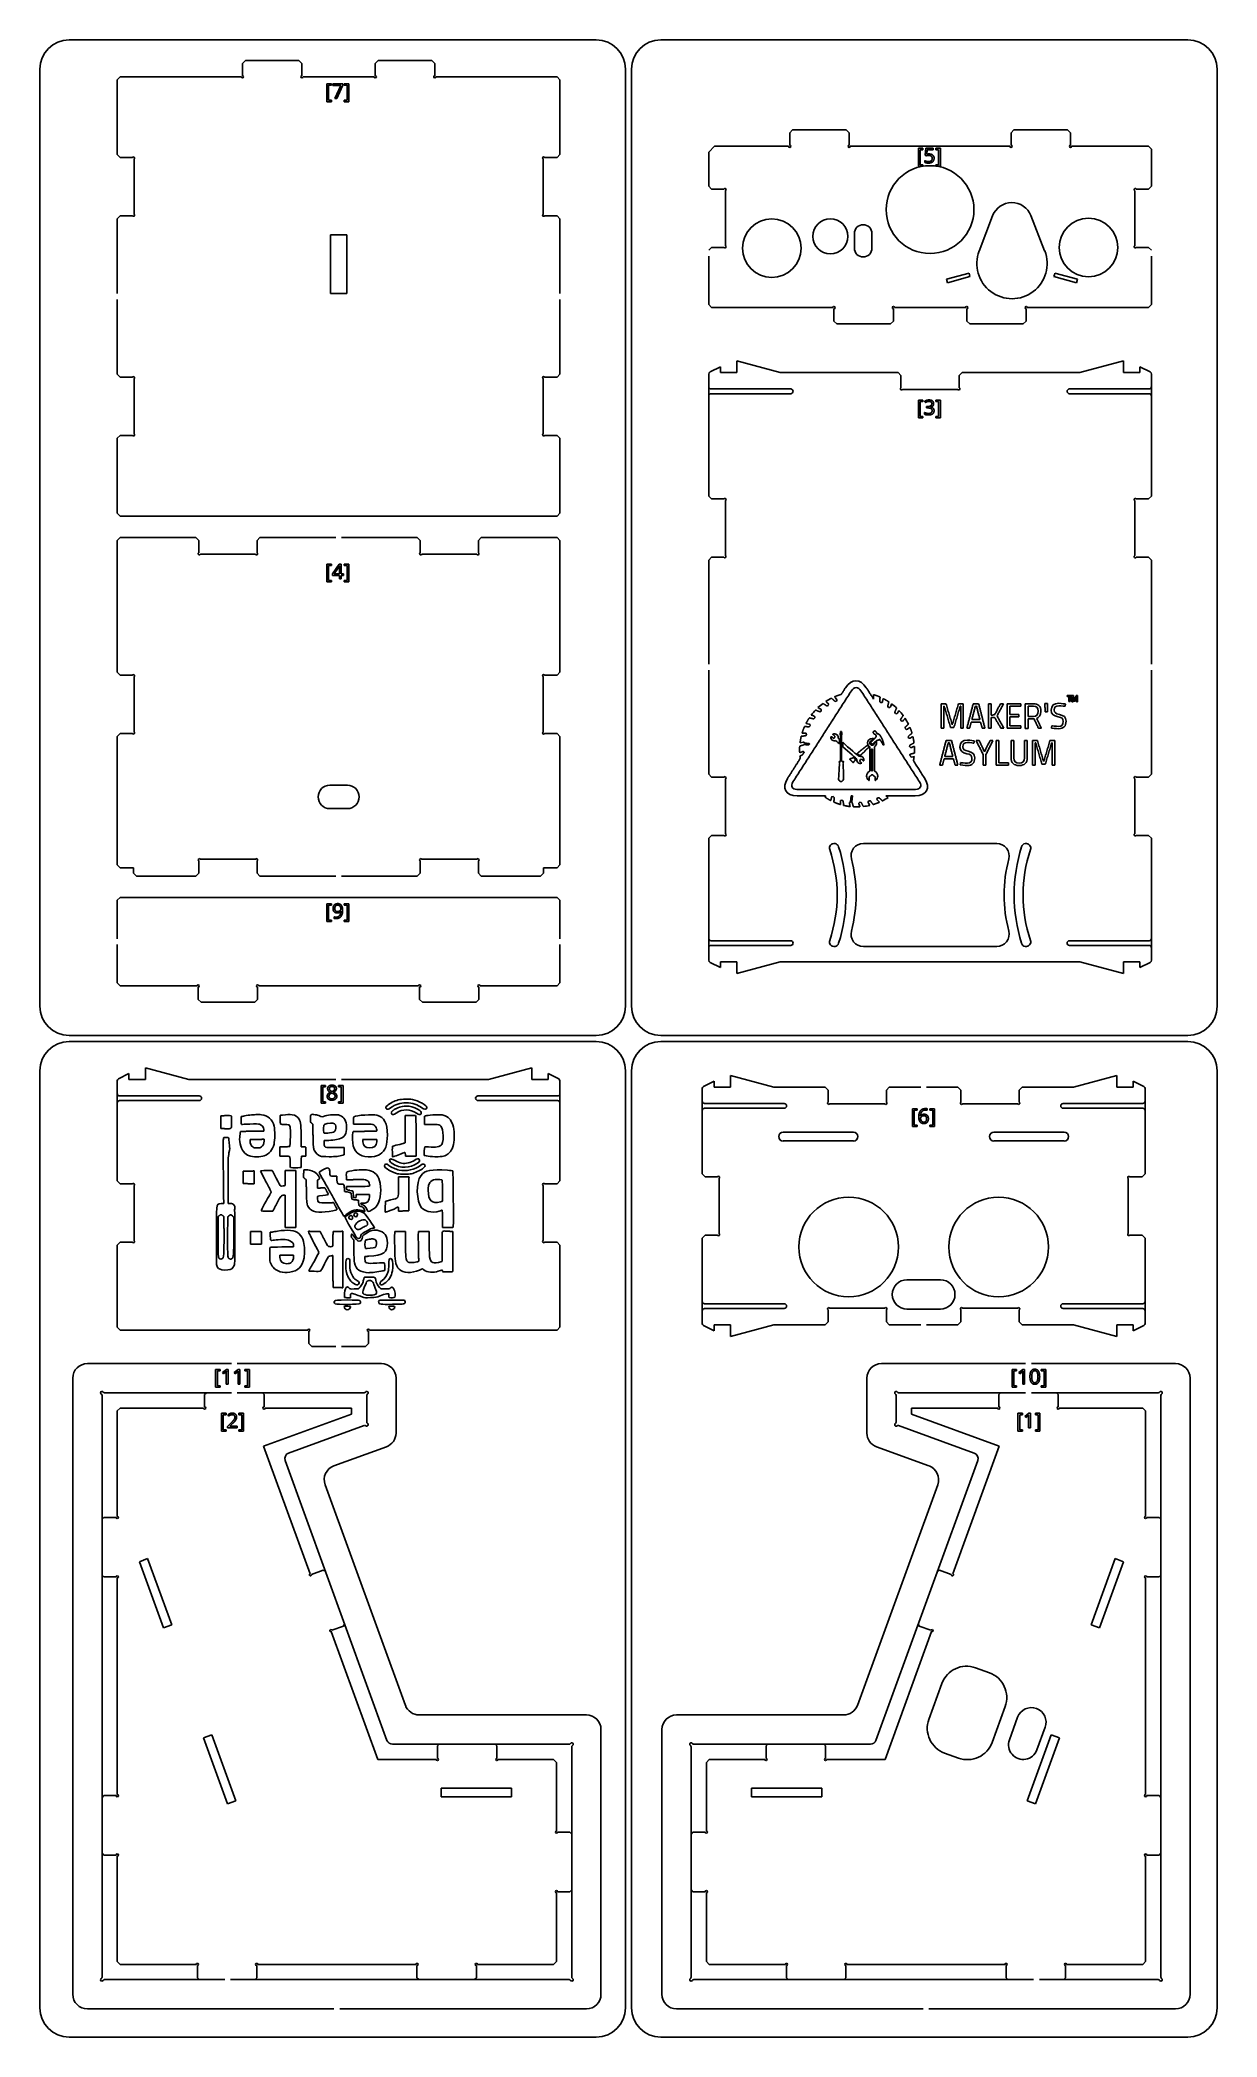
# Model space of a CAD drawing. Header units: millimetres. Extents: x 0 to 201, y 0 to 341.
import ezdxf

# ---------------------------------------------------------------- set-up
doc = ezdxf.new("R2010")
doc.units = ezdxf.units.MM
for name, color, linetype in [('Sketch', 7, 'CONTINUOUS'), ('Sketch001', 7, 'CONTINUOUS'), ('Sketch002', 7, 'CONTINUOUS'), ('Sketch003', 7, 'CONTINUOUS'), ('Sketch004', 7, 'CONTINUOUS'), ('Sketch005', 7, 'CONTINUOUS'), ('Sketch006', 7, 'CONTINUOUS'), ('Sketch007', 7, 'CONTINUOUS'), ('Sketch008', 7, 'CONTINUOUS'), ('Sketch009', 7, 'CONTINUOUS'), ('Sketch010', 7, 'CONTINUOUS'), ('Sketch011', 7, 'CONTINUOUS'), ('Sketch012', 7, 'CONTINUOUS')]:
    doc.layers.add(name, color=color, linetype=linetype)

msp = doc.modelspace()

# ---------------------------------------------------------------- linework, layer by layer
at = {"layer": 'Sketch'}
for p, q in [((95, 341), (5, 341)), ((196, 341), (106, 341)), ((0, 336), (0, 176)), ((100, 176), (100, 336)), ((101, 336), (101, 176)), ((201, 176), (201, 336)), ((5, 171), (95, 171)), ((106, 171), (196, 171)), ((95, 170), (5, 170)), ((196, 170), (106, 170)), ((0, 165), (0, 5)), ((100, 5), (100, 165)), ((101, 165), (101, 5)), ((201, 5), (201, 165)), ((5, 0), (95, 0)), ((106, 0), (196, 0))]:
    msp.add_line(p, q, dxfattribs=at)
for centre, start, end in [((5, 336), 90, 180), ((95, 336), 0, 90), ((106, 336), 90, 180), ((196, 336), 0, 90), ((5, 176), 180, -90), ((95, 176), -90, 0), ((106, 176), 180, -90), ((196, 176), -90, 0), ((5, 165), 90, 180), ((95, 165), 0, 90), ((106, 165), 90, 180), ((196, 165), 0, 90), ((5, 5), 180, -90), ((95, 5), -90, 0), ((106, 5), 180, -90), ((196, 5), -90, 0)]:
    msp.add_arc(centre, 5, start, end, dxfattribs=at)
at = {"layer": 'Sketch001'}
for p, q in [((143.7, 115), (168.3, 115)), ((169.3, 115), (193.9, 115)), ((141.2, 103.13), (141.2, 112.5)), ((146.2, 104.99), (146.2, 109.57)), ((146.63, 110), (168.3, 110)), ((163.72, 109.7), (164.03, 110)), ((163.72, 107.59), (163.72, 109.7)), ((169.3, 110), (190.97, 110)), ((173.57, 110), (173.88, 109.7)), ((173.88, 107.59), (173.88, 109.7)), ((191.4, 109.57), (191.4, 10.23)), ((196.4, 112.5), (196.4, 7.3)), ((148.8, 106.38), (148.8, 107.4)), ((148.8, 107.4), (163.54, 107.4)), ((163.8, 100.92), (148.8, 106.38)), ((174.06, 107.4), (188.3, 107.4)), ((188.3, 107.4), (188.8, 106.9)), ((188.8, 106.9), (188.8, 88.91)), ((159.53, 99.71), (146.61, 104.41)), ((151.81, 97.52), (142.84, 100.78)), ((155.86, 79.11), (163.8, 100.92)), ((142.74, 50.66), (160.13, 98.43)), ((139.6, 56.64), (153.31, 94.31)), ((188.99, 88.72), (191.1, 88.72)), ((191.1, 88.72), (191.4, 88.42)), ((153.25, 79.54), (153.63, 79.72)), ((155.62, 78.99), (153.63, 79.72)), ((183.61, 81.69), (179.5, 70.41)), ((185.02, 81.17), (180.92, 69.9)), ((183.61, 81.69), (185.02, 81.17)), ((188.99, 78.58), (191.1, 78.58)), ((191.4, 78.88), (191.1, 78.58)), ((188.8, 78.39), (188.8, 41.41)), ((144.32, 47.4), (152.26, 69.22)), ((150.16, 70.18), (149.98, 70.56)), ((152.15, 69.46), (150.16, 70.18)), ((179.5, 70.41), (180.92, 69.9)), ((159.78, 63.05), (162.13, 62.19)), ((151.79, 54.25), (154.01, 60.36)), ((108.7, 55), (137.25, 55)), ((164.82, 56.42), (162.6, 50.32)), ((166.95, 54.6), (165.55, 50.75)), ((106.2, 7.3), (106.2, 52.5)), ((172.66, 51.62), (168.56, 40.34)), ((171.65, 52.89), (170.25, 49.04)), ((172.66, 51.62), (174.08, 51.1)), ((111.2, 10.23), (111.2, 49.57)), ((111.63, 50), (141.8, 50)), ((123.98, 49.7), (124.28, 50)), ((123.98, 47.59), (123.98, 49.7)), ((133.83, 50), (134.13, 49.7)), ((134.13, 47.59), (134.13, 49.7)), ((156.83, 47.63), (154.48, 48.48)), ((174.08, 51.1), (169.98, 39.83)), ((113.8, 46.9), (114.3, 47.4)), ((113.8, 35.16), (113.8, 46.9)), ((114.3, 47.4), (123.8, 47.4)), ((134.32, 47.4), (144.32, 47.4)), ((121.5, 42.51), (121.5, 41)), ((121.5, 42.51), (133.5, 42.51)), ((121.5, 41), (133.5, 41)), ((133.5, 42.51), (133.5, 41)), ((188.99, 41.23), (191.1, 41.23)), ((191.1, 41.23), (191.4, 40.92)), ((168.56, 40.34), (169.98, 39.83)), ((111.2, 34.67), (111.5, 34.98)), ((113.61, 34.98), (111.5, 34.98)), ((188.8, 30.89), (188.8, 12.9)), ((188.99, 31.07), (191.1, 31.07)), ((191.4, 31.38), (191.1, 31.07)), ((111.5, 24.82), (111.2, 25.12)), ((113.61, 24.82), (111.5, 24.82)), ((113.8, 12.9), (113.8, 24.64)), ((114.3, 12.4), (113.8, 12.9)), ((127.29, 12.4), (114.3, 12.4)), ((127.47, 12.21), (127.47, 10.1)), ((137.62, 12.21), (137.62, 10.1)), ((164.79, 12.4), (137.81, 12.4)), ((164.97, 12.21), (164.97, 10.1)), ((175.12, 12.21), (175.12, 10.1)), ((188.3, 12.4), (175.31, 12.4)), ((188.8, 12.9), (188.3, 12.4)), ((169.66, 9.8), (111.63, 9.8)), ((127.78, 9.8), (127.47, 10.1)), ((137.62, 10.1), (137.32, 9.8)), ((165.28, 9.8), (164.97, 10.1)), ((190.97, 9.8), (170.66, 9.8)), ((175.12, 10.1), (174.82, 9.8)), ((150.8, 4.8), (108.7, 4.8)), ((193.9, 4.8), (151.8, 4.8))]:
    msp.add_line(p, q, dxfattribs=at)
for centre, radius, start, end in [((143.7, 112.5), 2.5, 90, -180), ((193.9, 112.5), 2.5, 0, 90), ((146.2, 110), 0.25, 30, -120), ((145.95, 109.57), 0.25, 0, 60), ((146.63, 110.25), 0.25, -150, -90), ((190.97, 110.25), 0.25, -90, -30), ((191.4, 110), 0.25, -60, 150), ((191.65, 109.57), 0.25, 120, 180), ((163.72, 107.4), 0.187, 180, 0), ((163.72, 107.4), 0.187, 0, 90), ((173.88, 107.4), 0.187, 90, 180), ((173.88, 107.4), 0.187, 180, 0), ((143.7, 103.13), 2.5, 180, -110), ((146.2, 104.56), 0.25, 120, -50), ((145.95, 104.99), 0.25, -60, 0), ((146.52, 104.18), 0.25, 70, 130), ((159.19, 98.77), 1, -20, 70), ((150.96, 95.17), 2.5, -20, 70), ((188.8, 88.72), 0.187, 90, -90), ((188.8, 88.72), 0.187, -90, 0), ((155.8, 78.93), 0.187, 160, -110), ((155.8, 78.93), 0.187, -110, 70), ((188.8, 78.58), 0.187, 90, -90), ((188.8, 78.58), 0.187, 0, 90), ((152.32, 69.39), 0.187, 70, 160), ((152.32, 69.39), 0.187, -110, 70), ((158.24, 58.82), 4.5, 70, 160), ((160.59, 57.96), 4.5, -20, 70), ((108.7, 52.5), 2.5, 90, -180), ((137.25, 57.5), 2.5, -90, -20), ((169.3, 53.75), 2.5, -20, 160), ((156.02, 52.71), 4.5, 160, -110), ((111.2, 50), 0.25, 30, -120), ((110.95, 49.57), 0.25, 0, 60), ((111.63, 50.25), 0.25, -150, -90), ((141.8, 51), 1, -90, -20), ((158.37, 51.86), 4.5, -110, -20), ((167.9, 49.89), 2.5, 160, -20), ((123.98, 47.4), 0.187, 180, 0), ((123.98, 47.4), 0.187, 0, 90), ((134.13, 47.4), 0.187, 90, 180), ((134.13, 47.4), 0.187, 180, 0), ((188.8, 41.23), 0.187, 90, -90), ((188.8, 41.23), 0.187, -90, 0), ((113.8, 34.98), 0.187, 180, -90), ((113.8, 34.98), 0.187, -90, 90), ((188.8, 31.07), 0.187, 90, -90), ((188.8, 31.07), 0.187, 0, 90), ((113.8, 24.82), 0.187, 90, 180), ((113.8, 24.82), 0.187, -90, 90), ((110.95, 10.23), 0.25, -60, 0), ((127.47, 12.4), 0.187, 0, 180), ((127.47, 12.4), 0.187, -90, 0), ((137.62, 12.4), 0.187, 0, 180), ((137.62, 12.4), 0.187, 180, -90), ((164.97, 12.4), 0.187, 0, -180), ((164.97, 12.4), 0.187, -90, 0), ((175.12, 12.4), 0.187, 0, -180), ((175.12, 12.4), 0.187, -180, -90), ((191.65, 10.23), 0.25, 180, -120), ((108.7, 7.3), 2.5, -180, -90), ((111.2, 9.8), 0.25, 120, -30), ((111.63, 9.55), 0.25, 90, 150), ((190.97, 9.55), 0.25, 30, 90), ((191.4, 9.8), 0.25, -150, 60), ((193.9, 7.3), 2.5, -90, 0)]:
    msp.add_arc(centre, radius, start, end, dxfattribs=at)
at = {"layer": 'Sketch002'}
for p, q in [((32.7, 115), (8.1, 115)), ((58.3, 115), (33.7, 115)), ((5.6, 112.5), (5.6, 7.3)), ((10.6, 109.57), (10.6, 10.23)), ((32.7, 110), (11.03, 110)), ((28.43, 110), (28.12, 109.7)), ((28.12, 107.59), (28.12, 109.7)), ((55.37, 110), (33.7, 110)), ((38.27, 109.7), (37.98, 110)), ((38.27, 107.59), (38.27, 109.7)), ((55.8, 104.99), (55.8, 109.57)), ((60.8, 103.13), (60.8, 112.5)), ((13.7, 107.4), (13.2, 106.9)), ((13.2, 106.9), (13.2, 88.91)), ((27.94, 107.4), (13.7, 107.4)), ((38.2, 100.92), (53.2, 106.38)), ((53.2, 107.4), (38.46, 107.4)), ((53.2, 106.38), (53.2, 107.4)), ((42.47, 99.71), (55.39, 104.41)), ((46.14, 79.11), (38.2, 100.92)), ((50.19, 97.52), (59.16, 100.78)), ((59.26, 50.66), (41.87, 98.43)), ((62.4, 56.64), (48.69, 94.31)), ((10.9, 88.72), (10.6, 88.42)), ((13.01, 88.72), (10.9, 88.72)), ((10.6, 78.88), (10.9, 78.58)), ((13.01, 78.58), (10.9, 78.58)), ((18.39, 81.69), (16.98, 81.17)), ((16.98, 81.17), (21.08, 69.9)), ((18.39, 81.69), (22.5, 70.41)), ((46.38, 78.99), (48.37, 79.72)), ((48.75, 79.54), (48.37, 79.72)), ((13.2, 78.39), (13.2, 41.41)), ((22.5, 70.41), (21.08, 69.9)), ((57.68, 47.4), (49.74, 69.22)), ((49.85, 69.46), (51.84, 70.18)), ((51.84, 70.18), (52.02, 70.56)), ((93.3, 55), (64.75, 55)), ((29.34, 51.62), (27.92, 51.1)), ((29.34, 51.62), (33.44, 40.34)), ((95.8, 7.3), (95.8, 52.5)), ((27.92, 51.1), (32.02, 39.83)), ((90.37, 50), (60.2, 50)), ((68.17, 50), (67.87, 49.7)), ((67.87, 47.59), (67.87, 49.7)), ((78.02, 49.7), (77.72, 50)), ((78.02, 47.59), (78.02, 49.7)), ((90.8, 10.23), (90.8, 49.57)), ((67.68, 47.4), (57.68, 47.4)), ((87.7, 47.4), (78.2, 47.4)), ((88.2, 46.9), (87.7, 47.4)), ((88.2, 35.16), (88.2, 46.9)), ((10.9, 41.23), (10.6, 40.92)), ((13.01, 41.23), (10.9, 41.23)), ((68.5, 42.51), (68.5, 41)), ((68.5, 42.51), (80.5, 42.51)), ((68.5, 41), (80.5, 41)), ((80.5, 42.51), (80.5, 41)), ((33.44, 40.34), (32.02, 39.83)), ((88.39, 34.98), (90.5, 34.98)), ((90.8, 34.67), (90.5, 34.98)), ((10.6, 31.38), (10.9, 31.07)), ((13.01, 31.07), (10.9, 31.07)), ((13.2, 30.89), (13.2, 12.9)), ((88.2, 12.9), (88.2, 24.64)), ((88.39, 24.82), (90.5, 24.82)), ((90.5, 24.82), (90.8, 25.12)), ((13.2, 12.9), (13.7, 12.4)), ((13.7, 12.4), (26.69, 12.4)), ((26.88, 12.21), (26.88, 10.1)), ((37.02, 12.21), (37.02, 10.1)), ((37.21, 12.4), (64.19, 12.4)), ((64.38, 12.21), (64.38, 10.1)), ((74.53, 12.21), (74.53, 10.1)), ((74.71, 12.4), (87.7, 12.4)), ((87.7, 12.4), (88.2, 12.9)), ((11.03, 9.8), (31.56, 9.8)), ((26.88, 10.1), (27.18, 9.8)), ((32.56, 9.8), (90.37, 9.8)), ((36.73, 9.8), (37.02, 10.1)), ((64.38, 10.1), (64.67, 9.8)), ((74.22, 9.8), (74.53, 10.1)), ((8.1, 4.8), (50.2, 4.8)), ((51.2, 4.8), (93.3, 4.8))]:
    msp.add_line(p, q, dxfattribs=at)
for centre, radius, start, end in [((8.1, 112.5), 2.5, 90, 180), ((58.3, 112.5), 2.5, 0, 90), ((10.6, 110), 0.25, 30, -120), ((10.35, 109.57), 0.25, 0, 60), ((11.03, 110.25), 0.25, -150, -90), ((55.37, 110.25), 0.25, -90, -30), ((55.8, 110), 0.25, -60, 150), ((56.05, 109.57), 0.25, 120, 180), ((28.12, 107.4), 0.187, 180, 0), ((28.12, 107.4), 0.187, 0, 90), ((38.27, 107.4), 0.187, 90, 180), ((38.27, 107.4), 0.187, 180, 0), ((55.48, 104.18), 0.25, 50, 110), ((55.8, 104.56), 0.25, -130, 60), ((56.05, 104.99), 0.25, 180, -120), ((58.3, 103.13), 2.5, -70, 0), ((42.81, 98.77), 1, 110, -160), ((51.04, 95.17), 2.5, 110, -160), ((13.2, 88.72), 0.187, 180, -90), ((13.2, 88.72), 0.187, -90, 90), ((13.2, 78.58), 0.187, 90, 180), ((13.2, 78.58), 0.187, -90, 90), ((46.2, 78.93), 0.187, 110, -70), ((46.2, 78.93), 0.187, -70, 20), ((49.68, 69.39), 0.187, 110, -70), ((49.68, 69.39), 0.187, 20, 110), ((64.75, 57.5), 2.5, -160, -90), ((93.3, 52.5), 2.5, 0, 90), ((60.2, 51), 1, -160, -90), ((90.37, 50.25), 0.25, -90, -30), ((90.8, 50), 0.25, -60, 150), ((91.05, 49.57), 0.25, 120, 180), ((67.87, 47.4), 0.187, 180, 0), ((67.87, 47.4), 0.187, 0, 90), ((78.02, 47.4), 0.187, 90, 180), ((78.02, 47.4), 0.187, 180, 0), ((13.2, 41.23), 0.187, 180, -90), ((13.2, 41.23), 0.187, -90, 90), ((88.2, 34.98), 0.187, 90, -90), ((88.2, 34.98), 0.187, -90, 0), ((13.2, 31.07), 0.187, 90, 180), ((13.2, 31.07), 0.187, -90, 90), ((88.2, 24.82), 0.187, 90, -90), ((88.2, 24.82), 0.187, 0, 90), ((10.35, 10.23), 0.25, -60, 0), ((26.88, 12.4), 0.187, 0, -180), ((26.88, 12.4), 0.187, -90, 0), ((37.02, 12.4), 0.187, 0, -180), ((37.02, 12.4), 0.187, -180, -90), ((64.38, 12.4), 0.187, 0, 180), ((64.38, 12.4), 0.187, -90, 0), ((74.53, 12.4), 0.187, 0, 180), ((74.53, 12.4), 0.187, 180, -90), ((91.05, 10.23), 0.25, 180, -120), ((8.1, 7.3), 2.5, -180, -90), ((10.6, 9.8), 0.25, 120, -30), ((11.03, 9.55), 0.25, 90, 150), ((90.37, 9.55), 0.25, 30, 90), ((90.8, 9.8), 0.25, -150, 60), ((93.3, 7.3), 2.5, -90, 0)]:
    msp.add_arc(centre, radius, start, end, dxfattribs=at)
at = {"layer": 'Sketch003'}
for p, q in [((114.2, 283.95), (114.2, 281.8)), ((114.42, 284.31), (116.2, 285.2)), ((116.2, 285.2), (116.2, 284.2)), ((116.2, 284.2), (119, 284.2)), ((119, 286.2), (126.41, 284.21)), ((119, 284.2), (119, 286.2)), ((126.52, 284.2), (146.53, 284.2)), ((147.03, 283.7), (146.53, 284.2)), ((147.03, 283.7), (147.03, 281.61)), ((157.47, 284.2), (156.97, 283.7)), ((156.97, 283.7), (156.97, 281.61)), ((157.47, 284.2), (177.48, 284.2)), ((177.59, 284.21), (185, 286.2)), ((185, 286.2), (185, 284.2)), ((187.8, 284.2), (185, 284.2)), ((189.58, 284.31), (187.8, 285.2)), ((187.8, 285.2), (187.8, 284.2)), ((189.8, 281.8), (189.8, 283.95)), ((114.2, 281.8), (114.2, 280.2)), ((114.2, 280.2), (114.2, 263.12)), ((114.6, 281.4), (128.2, 281.4)), ((128.2, 280.6), (114.6, 280.6)), ((147.3, 281.33), (156.7, 281.33)), ((189.4, 281.4), (175.8, 281.4)), ((175.8, 280.6), (189.4, 280.6)), ((189.8, 281.8), (189.8, 280.2)), ((189.8, 263.12), (189.8, 280.2)), ((114.2, 263.12), (114.7, 262.62)), ((114.7, 262.62), (116.79, 262.62)), ((187.21, 262.62), (189.3, 262.62)), ((189.3, 262.62), (189.8, 263.12)), ((117.06, 252.95), (117.06, 262.35)), ((186.94, 252.95), (186.94, 262.35)), ((114.7, 252.68), (114.2, 252.18)), ((114.7, 252.68), (116.79, 252.68)), ((187.21, 252.68), (189.3, 252.68)), ((189.8, 252.18), (189.3, 252.68)), ((114.2, 252.18), (114.2, 234.4)), ((189.8, 234.4), (189.8, 252.18)), ((114.2, 233.4), (114.2, 215.62)), ((189.8, 215.62), (189.8, 233.4)), ((114.2, 215.62), (114.7, 215.12)), ((114.7, 215.12), (116.79, 215.12)), ((117.06, 205.45), (117.06, 214.85)), ((186.94, 205.45), (186.94, 214.85)), ((187.21, 215.12), (189.3, 215.12)), ((189.3, 215.12), (189.8, 215.62)), ((114.7, 205.18), (114.2, 204.68)), ((114.2, 204.68), (114.2, 187.6)), ((114.7, 205.18), (116.79, 205.18)), ((187.21, 205.18), (189.3, 205.18)), ((189.8, 204.68), (189.3, 205.18)), ((189.8, 187.6), (189.8, 204.68)), ((140.61, 203.8), (163.39, 203.8)), ((114.2, 187.6), (114.2, 186)), ((189.8, 187.6), (189.8, 186)), ((114.2, 186), (114.2, 183.85)), ((114.6, 187.2), (128.2, 187.2)), ((128.2, 186.4), (114.6, 186.4)), ((163.39, 186.2), (140.61, 186.2)), ((175.8, 187.2), (189.4, 187.2)), ((189.4, 186.4), (175.8, 186.4)), ((189.8, 183.85), (189.8, 186)), ((114.42, 183.49), (116.2, 182.6)), ((116.2, 182.6), (116.2, 183.6)), ((116.2, 183.6), (119, 183.6)), ((119, 181.6), (119, 183.6)), ((126.41, 183.59), (119, 181.6)), ((177.48, 183.6), (126.52, 183.6)), ((185, 181.6), (177.59, 183.59)), ((185, 183.6), (185, 181.6)), ((187.8, 183.6), (185, 183.6)), ((187.8, 182.6), (187.8, 183.6)), ((189.58, 183.49), (187.8, 182.6))]:
    msp.add_line(p, q, dxfattribs=at)
for centre, radius, start, end in [((114.6, 283.95), 0.4, 116.5651, 180), ((126.52, 284.6), 0.4, -105, -90), ((177.48, 284.6), 0.4, -90, -75), ((189.4, 283.95), 0.4, 0, 63.4349), ((114.6, 281.8), 0.4, 180, -90), ((114.6, 280.2), 0.4, 90, 180), ((128.2, 281), 0.4, -90, 90), ((147.13, 281.44), 0.2, 120, -90), ((147.13, 281.44), 0.2, -90, -30), ((156.87, 281.44), 0.2, -150, -90), ((156.87, 281.44), 0.2, -90, 60), ((175.8, 281), 0.4, 90, -90), ((189.4, 281.8), 0.4, -90, 0), ((189.4, 280.2), 0.4, 0, 90), ((116.96, 262.52), 0.2, 0, 150), ((187.04, 262.52), 0.2, 30, -120), ((116.96, 262.52), 0.2, -60, 0), ((116.96, 252.78), 0.2, -150, 0), ((116.96, 252.78), 0.2, 0, 60), ((187.04, 252.78), 0.2, 120, -30), ((116.96, 215.02), 0.2, 0, 150), ((116.96, 215.02), 0.2, -60, 0), ((187.04, 215.02), 0.2, 30, -120), ((116.96, 205.28), 0.2, -150, 0), ((116.96, 205.28), 0.2, 0, 60), ((187.04, 205.28), 0.2, 120, -30), ((135.61, 203), 0.8, 17.606, -161.2816), ((112, 195), 24.13, -18.7184, 18.7184), ((110.4, 195), 27.25, -17.606, 17.606), ((140.61, 201.69), 2.11, 90, -165.36), ((163.39, 201.69), 2.11, -14.64, 90), ((193.6, 195), 27.25, 162.394, -162.394), ((168.39, 203), 0.8, -18.7184, 162.394), ((192, 195), 24.13, 161.2816, -161.2816), ((115, 195), 24.36, -14.64, 14.64), ((189, 195), 24.36, 165.36, -165.36), ((114.6, 187.6), 0.4, 180, -90), ((140.61, 188.31), 2.11, 165.36, -90), ((163.39, 188.31), 2.11, -90, 14.64), ((189.4, 187.6), 0.4, -90, 0), ((114.6, 186), 0.4, 90, 180), ((128.2, 186.8), 0.4, -90, 90), ((135.61, 187), 0.8, 161.2816, -17.606), ((168.39, 187), 0.8, -162.394, 18.7184), ((175.8, 186.8), 0.4, 90, -90), ((189.4, 186), 0.4, 0, 90), ((114.6, 183.85), 0.4, 180, -116.5651), ((126.52, 183.2), 0.4, 90, 105), ((177.48, 183.2), 0.4, 75, 90), ((189.4, 183.85), 0.4, -63.4349, 0)]:
    msp.add_arc(centre, radius, start, end, dxfattribs=at)
at = {"layer": 'Sketch004'}
for p, q in [((13.7, 256.04), (13.2, 255.54)), ((13.7, 256.04), (26.62, 256.04)), ((26.62, 256.04), (27.12, 255.54)), ((37.57, 256.04), (37.08, 255.54)), ((37.57, 256.04), (50.5, 256.04)), ((51.5, 256.04), (64.42, 256.04)), ((64.92, 255.54), (64.42, 256.04)), ((75.37, 256.04), (74.88, 255.54)), ((75.37, 256.04), (88.3, 256.04)), ((88.8, 255.54), (88.3, 256.04)), ((13.2, 233.03), (13.2, 255.54)), ((27.12, 255.54), (27.12, 253.44)), ((27.4, 253.17), (36.8, 253.17)), ((37.08, 255.54), (37.08, 253.44)), ((64.92, 255.54), (64.92, 253.44)), ((65.2, 253.17), (74.6, 253.17)), ((74.88, 255.54), (74.88, 253.44)), ((88.8, 255.54), (88.8, 233.03)), ((13.2, 233.03), (13.7, 232.53)), ((13.7, 232.53), (15.79, 232.53)), ((16.07, 232.26), (16.07, 222.86)), ((85.94, 232.26), (85.94, 222.86)), ((86.21, 232.53), (88.3, 232.53)), ((88.3, 232.53), (88.8, 233.03)), ((13.7, 222.58), (13.2, 222.08)), ((13.2, 200.14), (13.2, 222.08)), ((13.7, 222.58), (15.79, 222.58)), ((86.21, 222.58), (88.3, 222.58)), ((88.8, 222.08), (88.3, 222.58)), ((88.8, 222.08), (88.8, 200.14)), ((49.5, 213.75), (52.5, 213.75)), ((49.5, 209.75), (52.5, 209.75)), ((13.7, 199.64), (13.2, 200.14)), ((16, 199.64), (13.7, 199.64)), ((16, 198.74), (16, 199.64)), ((16, 198.74), (16.5, 198.24)), ((26.62, 198.24), (16.5, 198.24)), ((27.12, 198.74), (26.62, 198.24)), ((27.12, 200.83), (27.12, 198.74)), ((36.81, 201.11), (27.39, 201.11)), ((37.08, 200.83), (37.08, 198.74)), ((37.08, 198.74), (37.57, 198.24)), ((50.5, 198.24), (37.57, 198.24)), ((64.42, 198.24), (51.5, 198.24)), ((64.92, 198.74), (64.42, 198.24)), ((64.92, 200.83), (64.92, 198.74)), ((74.61, 201.11), (65.19, 201.11)), ((74.88, 200.83), (74.88, 198.74)), ((74.88, 198.74), (75.37, 198.24)), ((85.5, 198.24), (75.37, 198.24)), ((85.5, 198.24), (86, 198.74)), ((88.3, 199.64), (86, 199.64)), ((86, 199.64), (86, 198.74)), ((88.3, 199.64), (88.8, 200.14))]:
    msp.add_line(p, q, dxfattribs=at)
for centre, radius, start, end in [((27.23, 253.27), 0.2, 120, -90), ((27.23, 253.27), 0.2, -90, -30), ((36.97, 253.27), 0.2, -150, -90), ((36.97, 253.27), 0.2, -90, 60), ((65.03, 253.27), 0.2, 120, -90), ((65.03, 253.27), 0.2, -90, -30), ((74.77, 253.27), 0.2, -150, -90), ((74.77, 253.27), 0.2, -90, 60), ((15.96, 232.43), 0.2, 0, 150), ((15.96, 232.43), 0.2, -60, 0), ((86.04, 232.43), 0.2, 30, -120), ((15.96, 222.68), 0.2, -150, 0), ((15.96, 222.68), 0.2, 0, 60), ((86.04, 222.68), 0.2, 120, -30), ((49.5, 211.75), 2, 90, -90), ((52.5, 211.75), 2, -90, 90)]:
    msp.add_arc(centre, radius, start, end, dxfattribs=at)
for centre, start_param, end_param in [((27.22, 201.01), 5.235988, 1.570796), ((36.98, 201.01), 4.712389, 1.047198), ((65.02, 201.01), 5.235988, 1.570796), ((74.78, 201.01), 4.712389, 1.047198), ((27.22, 201.01), 1.570796, 2.617994), ((36.98, 201.01), 3.665191, 4.712389), ((65.02, 201.01), 1.570796, 2.617994), ((74.78, 201.01), 3.665191, 4.712389)]:
    msp.add_ellipse(centre, major_axis=(0, 0.208), ratio=0.939693, start_param=start_param, end_param=end_param, dxfattribs=at)
at = {"layer": 'Sketch005'}
for p, q in [((128.03, 325.14), (128.53, 325.64)), ((128.03, 323.03), (128.03, 325.14)), ((128.53, 325.64), (137.68, 325.64)), ((137.68, 325.64), (138.18, 325.14)), ((138.18, 323.03), (138.18, 325.14)), ((165.82, 325.14), (166.32, 325.64)), ((165.82, 323.03), (165.82, 325.14)), ((166.32, 325.64), (175.47, 325.64)), ((175.47, 325.64), (175.97, 325.14)), ((175.97, 323.03), (175.97, 325.14)), ((114.2, 321.84), (115.2, 322.84)), ((114.2, 321.84), (114.2, 316.03)), ((127.84, 322.84), (115.2, 322.84)), ((165.64, 322.84), (138.36, 322.84)), ((189.3, 322.84), (176.16, 322.84)), ((189.3, 322.84), (189.8, 322.34)), ((189.8, 316.03), (189.8, 322.34)), ((114.7, 315.53), (114.2, 316.03)), ((114.7, 315.53), (116.79, 315.53)), ((117.06, 315.26), (117.06, 305.86)), ((186.94, 315.26), (186.94, 305.86)), ((187.21, 315.53), (189.3, 315.53)), ((189.8, 316.03), (189.3, 315.53)), ((162.68, 310.98), (160.38, 304.96)), ((171.56, 305.01), (169.21, 311.01)), ((139.07, 305.45), (139.07, 307.95)), ((142.07, 305.45), (142.07, 307.95)), ((114.2, 305.08), (114.7, 305.58)), ((114.2, 304.08), (114.2, 295.8)), ((114.7, 305.58), (116.79, 305.58)), ((187.21, 305.58), (189.3, 305.58)), ((189.3, 305.58), (189.8, 305.08)), ((189.8, 295.8), (189.8, 304.08)), ((158.66, 301.16), (154.79, 300.13)), ((154.79, 300.13), (154.95, 299.55)), ((154.95, 299.55), (158.81, 300.59)), ((158.74, 300.87), (158.66, 301.16)), ((158.81, 300.59), (158.74, 300.87)), ((173.15, 300.59), (173.22, 300.87)), ((177.01, 299.55), (173.15, 300.59)), ((173.22, 300.87), (173.3, 301.16)), ((173.3, 301.16), (177.17, 300.13)), ((177.17, 300.13), (177.01, 299.55)), ((114.7, 295.3), (114.2, 295.8)), ((114.7, 295.3), (135.4, 295.3)), ((135.59, 295.11), (135.59, 293)), ((145.74, 295.11), (145.74, 293)), ((145.92, 295.3), (158.08, 295.3)), ((158.26, 295.11), (158.26, 293)), ((168.41, 295.11), (168.41, 293)), ((168.6, 295.3), (189.3, 295.3)), ((189.8, 295.8), (189.3, 295.3)), ((136.09, 292.5), (135.59, 293)), ((145.24, 292.5), (136.09, 292.5)), ((145.74, 293), (145.24, 292.5)), ((158.76, 292.5), (158.26, 293)), ((167.91, 292.5), (158.76, 292.5)), ((168.41, 293), (167.91, 292.5))]:
    msp.add_line(p, q, dxfattribs=at)
for centre, radius in [((151.99, 312.03), 7.5), ((124.96, 305.45), 5), ((134.98, 307.46), 3), ((179.04, 305.55), 5)]:
    msp.add_circle(centre, radius, dxfattribs=at)
for centre, radius, start, end in [((128.03, 322.84), 0.187, 180, 0), ((128.03, 322.84), 0.187, 0, 90), ((138.18, 322.84), 0.187, 90, 180), ((138.18, 322.84), 0.187, 180, 0), ((165.82, 322.84), 0.187, 180, 0), ((165.82, 322.84), 0.187, 0, 90), ((175.97, 322.84), 0.187, 90, 180), ((175.97, 322.84), 0.187, 180, 0), ((116.96, 315.43), 0.2, 0, 150), ((116.96, 315.43), 0.2, -60, 0), ((187.04, 315.43), 0.2, 30, -120), ((165.95, 309.73), 3.5, 21.446, 159.0512), ((140.57, 307.95), 1.5, 0, 180), ((116.96, 305.69), 0.2, -150, 0), ((116.96, 305.69), 0.2, 0, 60), ((140.57, 305.45), 1.5, 180, 0), ((165.98, 302.82), 6, 159.0512, 21.202), ((187.04, 305.69), 0.2, 120, -30), ((135.59, 295.3), 0.187, 0, 180), ((135.59, 295.3), 0.187, -90, 0), ((145.74, 295.3), 0.187, 0, 180), ((145.74, 295.3), 0.187, 180, -90), ((158.26, 295.3), 0.187, 0, 180), ((158.26, 295.3), 0.187, -90, 0), ((168.41, 295.3), 0.187, 0, 180), ((168.41, 295.3), 0.187, 180, -90)]:
    msp.add_arc(centre, radius, start, end, dxfattribs=at)
at = {"layer": 'Sketch006'}
for p, q in [((125.31, 162.21), (117.9, 164.2)), ((117.9, 164.2), (117.9, 162.2)), ((183.9, 164.2), (176.49, 162.21)), ((183.9, 162.2), (183.9, 164.2)), ((113.1, 161.95), (113.1, 159.8)), ((113.32, 162.31), (115.1, 163.2)), ((115.1, 162.2), (115.1, 163.2)), ((117.9, 162.2), (115.1, 162.2)), ((134.09, 162.2), (125.42, 162.2)), ((134.09, 162.2), (134.59, 161.7)), ((134.59, 161.7), (134.59, 159.61)), ((144.53, 161.7), (145.03, 162.2)), ((144.53, 161.7), (144.53, 159.61)), ((150.4, 162.2), (145.03, 162.2)), ((156.76, 162.2), (151.4, 162.2)), ((156.76, 162.2), (157.26, 161.7)), ((157.26, 161.7), (157.26, 159.61)), ((167.22, 161.7), (167.72, 162.2)), ((167.22, 161.7), (167.22, 159.61)), ((176.38, 162.2), (167.72, 162.2)), ((186.7, 162.2), (183.9, 162.2)), ((188.48, 162.31), (186.7, 163.2)), ((186.7, 163.2), (186.7, 162.2)), ((188.7, 159.8), (188.7, 161.95)), ((113.1, 159.8), (113.1, 158.2)), ((113.1, 158.2), (113.1, 147.38)), ((113.5, 159.4), (127.1, 159.4)), ((127.1, 158.6), (113.5, 158.6)), ((134.86, 159.34), (144.26, 159.34)), ((157.54, 159.34), (166.94, 159.34)), ((174.7, 159.4), (188.3, 159.4)), ((188.3, 158.6), (174.7, 158.6)), ((188.7, 159.8), (188.7, 158.2)), ((188.7, 147.38), (188.7, 158.2)), ((126.9, 154.51), (138.9, 154.51)), ((162.9, 154.51), (174.9, 154.51)), ((126.9, 153), (138.9, 153)), ((162.9, 153), (174.9, 153)), ((113.6, 146.88), (113.1, 147.38)), ((115.69, 146.88), (113.6, 146.88)), ((188.2, 146.88), (186.11, 146.88)), ((188.7, 147.38), (188.2, 146.88)), ((115.97, 146.6), (115.97, 137.2)), ((185.84, 146.6), (185.84, 137.2)), ((113.1, 136.43), (113.6, 136.93)), ((113.1, 136.43), (113.1, 125.6)), ((115.69, 136.93), (113.6, 136.93)), ((188.2, 136.93), (186.11, 136.93)), ((188.2, 136.93), (188.7, 136.43)), ((188.7, 125.6), (188.7, 136.43)), ((148.05, 129.3), (153.75, 129.3)), ((113.1, 125.6), (113.1, 124)), ((113.1, 124), (113.1, 121.85)), ((113.5, 125.2), (127.1, 125.2)), ((127.1, 124.4), (113.5, 124.4)), ((134.59, 122.1), (134.59, 124.19)), ((144.26, 124.47), (134.86, 124.47)), ((144.53, 122.1), (144.53, 124.19)), ((148.05, 124.3), (153.75, 124.3)), ((157.26, 122.1), (157.26, 124.19)), ((166.94, 124.47), (157.54, 124.47)), ((167.22, 122.1), (167.22, 124.19)), ((174.7, 125.2), (188.3, 125.2)), ((188.3, 124.4), (174.7, 124.4)), ((188.7, 124), (188.7, 125.6)), ((188.7, 121.85), (188.7, 124)), ((113.32, 121.49), (115.1, 120.6)), ((115.1, 120.6), (115.1, 121.6)), ((115.1, 121.6), (117.9, 121.6)), ((117.9, 121.6), (117.9, 119.6)), ((117.9, 119.6), (125.31, 121.59)), ((125.42, 121.6), (134.09, 121.6)), ((134.59, 122.1), (134.09, 121.6)), ((145.03, 121.6), (144.53, 122.1)), ((145.03, 121.6), (150.4, 121.6)), ((151.4, 121.6), (156.76, 121.6)), ((157.26, 122.1), (156.76, 121.6)), ((167.72, 121.6), (167.22, 122.1)), ((167.72, 121.6), (176.38, 121.6)), ((176.49, 121.59), (183.9, 119.6)), ((183.9, 119.6), (183.9, 121.6)), ((183.9, 121.6), (186.7, 121.6)), ((186.7, 120.6), (186.7, 121.6)), ((188.48, 121.49), (186.7, 120.6))]:
    msp.add_line(p, q, dxfattribs=at)
for centre in [(138.1, 134.9), (163.7, 134.9)]:
    msp.add_circle(centre, 8.5, dxfattribs=at)
for centre, radius, start, end in [((113.5, 161.95), 0.4, 116.5651, 180), ((125.42, 162.6), 0.4, -105, -90), ((176.38, 162.6), 0.4, -90, -75), ((188.3, 161.95), 0.4, 0, 63.4349), ((113.5, 159.8), 0.4, 180, -90), ((113.5, 158.2), 0.4, 90, 180), ((127.1, 159), 0.4, -90, 90), ((134.69, 159.44), 0.2, 120, -90), ((134.69, 159.44), 0.2, -90, -30), ((144.43, 159.44), 0.2, -150, -90), ((144.43, 159.44), 0.2, -90, 60), ((157.37, 159.44), 0.2, 120, -90), ((157.37, 159.44), 0.2, -90, -30), ((167.11, 159.44), 0.2, -150, -90), ((167.11, 159.44), 0.2, -90, 60), ((174.7, 159), 0.4, 90, -90), ((188.3, 159.8), 0.4, -90, 0), ((188.3, 158.2), 0.4, 0, 90), ((126.9, 153.75), 0.755, 90, -90), ((138.9, 153.75), 0.755, -90, 90), ((162.9, 153.75), 0.755, 90, -90), ((174.9, 153.75), 0.755, -90, 90), ((115.86, 146.77), 0.2, -60, 150), ((185.94, 146.77), 0.2, 30, 180), ((185.94, 146.77), 0.2, 180, -120), ((115.86, 137.03), 0.2, -150, 60), ((185.94, 137.03), 0.2, 120, 180), ((185.94, 137.03), 0.2, 180, -30), ((148.05, 126.8), 2.5, 90, -90), ((153.75, 126.8), 2.5, -90, 90), ((113.5, 125.6), 0.4, 180, -90), ((113.5, 124), 0.4, 90, 180), ((127.1, 124.8), 0.4, -90, 90), ((134.69, 124.36), 0.2, 90, -120), ((134.69, 124.36), 0.2, 30, 90), ((144.43, 124.36), 0.2, 90, 150), ((144.43, 124.36), 0.2, -60, 90), ((157.37, 124.36), 0.2, 90, -120), ((157.37, 124.36), 0.2, 30, 90), ((167.11, 124.36), 0.2, 90, 150), ((167.11, 124.36), 0.2, -60, 90), ((174.7, 124.8), 0.4, 90, -90), ((188.3, 125.6), 0.4, -90, 0), ((188.3, 124), 0.4, 0, 90), ((113.5, 121.85), 0.4, 180, -116.5651), ((125.42, 121.2), 0.4, 90, 105), ((176.38, 121.2), 0.4, 75, 90), ((188.3, 121.85), 0.4, -63.4349, 0)]:
    msp.add_arc(centre, radius, start, end, dxfattribs=at)
at = {"layer": 'Sketch007'}
for p, q in [((13.7, 334.7), (13.2, 334.2)), ((13.2, 334.2), (13.2, 321.43)), ((34.4, 334.7), (13.7, 334.7)), ((35.09, 337.5), (34.59, 337)), ((34.59, 334.89), (34.59, 337)), ((35.09, 337.5), (44.23, 337.5)), ((44.73, 337), (44.23, 337.5)), ((44.73, 334.89), (44.73, 337)), ((57.08, 334.7), (44.92, 334.7)), ((57.77, 337.5), (57.27, 337)), ((57.27, 334.89), (57.27, 337)), ((57.77, 337.5), (66.92, 337.5)), ((67.42, 337), (66.92, 337.5)), ((67.42, 334.89), (67.42, 337)), ((88.3, 334.7), (67.6, 334.7)), ((88.8, 334.2), (88.3, 334.7)), ((88.8, 321.43), (88.8, 334.2)), ((13.2, 321.43), (13.7, 320.93)), ((13.7, 320.93), (15.79, 320.93)), ((16.07, 320.65), (16.07, 311.25)), ((85.94, 320.65), (85.94, 311.25)), ((86.21, 320.93), (88.3, 320.93)), ((88.3, 320.93), (88.8, 321.43)), ((13.7, 310.98), (13.2, 310.48)), ((13.2, 310.48), (13.2, 297.7)), ((13.7, 310.98), (15.79, 310.98)), ((86.21, 310.98), (88.3, 310.98)), ((88.8, 310.48), (88.3, 310.98)), ((88.8, 297.7), (88.8, 310.48)), ((49.6, 297.7), (49.6, 307.7)), ((49.6, 307.7), (52.4, 307.7)), ((52.4, 307.7), (52.4, 297.7)), ((13.2, 296.7), (13.2, 283.93)), ((52.4, 297.7), (49.6, 297.7)), ((88.8, 283.93), (88.8, 296.7)), ((13.2, 283.93), (13.7, 283.43)), ((13.7, 283.43), (15.79, 283.43)), ((16.07, 283.15), (16.07, 273.75)), ((85.94, 283.15), (85.94, 273.75)), ((86.21, 283.43), (88.3, 283.43)), ((88.3, 283.43), (88.8, 283.93)), ((13.2, 272.98), (13.7, 273.48)), ((13.2, 272.98), (13.2, 260.2)), ((13.7, 273.48), (15.79, 273.48)), ((86.21, 273.48), (88.3, 273.48)), ((88.8, 272.98), (88.3, 273.48)), ((88.8, 260.2), (88.8, 272.98)), ((13.7, 259.7), (13.2, 260.2)), ((13.7, 259.7), (88.3, 259.7)), ((88.3, 259.7), (88.8, 260.2))]:
    msp.add_line(p, q, dxfattribs=at)
for centre, radius, start, end in [((34.59, 334.7), 0.187, 180, 0), ((34.59, 334.7), 0.187, 0, 90), ((44.73, 334.7), 0.187, 90, 180), ((44.73, 334.7), 0.187, 180, 0), ((57.27, 334.7), 0.187, 180, 0), ((57.27, 334.7), 0.187, 0, 90), ((67.42, 334.7), 0.187, 90, 180), ((67.42, 334.7), 0.187, 180, 0), ((15.96, 320.82), 0.2, 0, 150), ((15.96, 320.82), 0.2, -60, 0), ((86.04, 320.82), 0.2, 30, -120), ((15.96, 311.08), 0.2, -150, 0), ((15.96, 311.08), 0.2, 0, 60), ((86.04, 311.08), 0.2, 120, -30), ((15.96, 283.32), 0.2, 0, 150), ((15.96, 283.32), 0.2, -60, 0), ((86.04, 283.32), 0.2, 30, -120), ((15.96, 273.58), 0.2, -150, 0), ((15.96, 273.58), 0.2, 0, 60), ((86.04, 273.58), 0.2, 120, -30)]:
    msp.add_arc(centre, radius, start, end, dxfattribs=at)
at = {"layer": 'Sketch008'}
for p, q in [((13.42, 163.61), (15.2, 164.5)), ((15.2, 164.5), (15.2, 163.5)), ((18, 165.5), (25.41, 163.51)), ((18, 163.5), (18, 165.5)), ((76.59, 163.51), (84, 165.5)), ((84, 165.5), (84, 163.5)), ((88.58, 163.61), (86.8, 164.5)), ((86.8, 164.5), (86.8, 163.5)), ((13.2, 163.25), (13.2, 161.1)), ((13.2, 161.1), (13.2, 159.5)), ((13.6, 160.7), (27.2, 160.7)), ((15.2, 163.5), (18, 163.5)), ((25.52, 163.5), (50.5, 163.5)), ((51.5, 163.5), (76.48, 163.5)), ((88.4, 160.7), (74.8, 160.7)), ((86.8, 163.5), (84, 163.5)), ((88.8, 161.1), (88.8, 163.25)), ((88.8, 161.1), (88.8, 159.5)), ((13.2, 159.5), (13.2, 146.18)), ((27.2, 159.9), (13.6, 159.9)), ((74.8, 159.9), (88.4, 159.9)), ((88.8, 159.5), (88.8, 146.18)), ((13.7, 145.68), (13.2, 146.18)), ((15.79, 145.68), (13.7, 145.68)), ((16.07, 136), (16.07, 145.4)), ((85.94, 136), (85.94, 145.4)), ((88.3, 145.68), (86.21, 145.68)), ((88.8, 146.18), (88.3, 145.68)), ((13.2, 135.22), (13.7, 135.72)), ((13.2, 135.22), (13.2, 121.2)), ((15.79, 135.72), (13.7, 135.72)), ((88.3, 135.72), (86.21, 135.72)), ((88.3, 135.72), (88.8, 135.22)), ((88.8, 135.22), (88.8, 121.2)), ((13.7, 120.7), (13.2, 121.2)), ((13.7, 120.7), (45.74, 120.7)), ((45.92, 120.51), (45.92, 118.4)), ((56.08, 120.51), (56.08, 118.4)), ((56.26, 120.7), (88.3, 120.7)), ((88.8, 121.2), (88.3, 120.7)), ((46.42, 117.9), (45.92, 118.4)), ((50.5, 117.9), (46.42, 117.9)), ((55.58, 117.9), (51.5, 117.9)), ((56.08, 118.4), (55.58, 117.9))]:
    msp.add_line(p, q, dxfattribs=at)
for centre, radius, start, end in [((13.6, 163.25), 0.4, 116.5651, 180), ((13.6, 161.1), 0.4, 180, -90), ((25.52, 163.9), 0.4, -105, -90), ((27.2, 160.3), 0.4, -90, 90), ((74.8, 160.3), 0.4, 90, -90), ((76.48, 163.9), 0.4, -90, -75), ((88.4, 161.1), 0.4, -90, 0), ((88.4, 163.25), 0.4, 0, 63.4349), ((13.6, 159.5), 0.4, 90, 180), ((88.4, 159.5), 0.4, 0, 90), ((15.96, 145.57), 0.2, -60, 150), ((86.04, 145.57), 0.2, 30, 180), ((86.04, 145.57), 0.2, 180, -120), ((15.96, 135.83), 0.2, -150, 60), ((86.04, 135.83), 0.2, 120, 180), ((86.04, 135.83), 0.2, 180, -30), ((45.92, 120.7), 0.187, 0, 180), ((45.92, 120.7), 0.187, -90, 0), ((56.08, 120.7), 0.187, 0, 180), ((56.08, 120.7), 0.187, 180, -90)]:
    msp.add_arc(centre, radius, start, end, dxfattribs=at)
at = {"layer": 'Sketch009'}
for p, q in [((13.7, 194.6), (13.2, 194.1)), ((13.7, 194.6), (88.3, 194.6)), ((88.3, 194.6), (88.8, 194.1)), ((13.2, 187.54), (13.2, 194.1)), ((88.8, 194.1), (88.8, 187.54)), ((13.2, 179.98), (13.2, 186.54)), ((88.8, 186.54), (88.8, 179.98)), ((13.2, 179.98), (13.7, 179.48)), ((26.84, 179.48), (13.7, 179.48)), ((27.02, 179.29), (27.02, 177.18)), ((37.17, 179.29), (37.17, 177.18)), ((64.64, 179.48), (37.36, 179.48)), ((64.83, 179.29), (64.83, 177.18)), ((74.97, 179.29), (74.97, 177.18)), ((88.3, 179.48), (75.16, 179.48)), ((88.8, 179.98), (88.3, 179.48)), ((27.02, 177.18), (27.52, 176.68)), ((27.52, 176.68), (36.67, 176.68)), ((36.67, 176.68), (37.17, 177.18)), ((64.83, 177.18), (65.33, 176.68)), ((65.33, 176.68), (74.47, 176.68)), ((74.97, 177.18), (74.47, 176.68))]:
    msp.add_line(p, q, dxfattribs=at)
for centre, start, end in [((27.02, 179.48), 0, 180), ((27.02, 179.48), -90, 0), ((37.17, 179.48), 0, 180), ((37.17, 179.48), 180, -90), ((64.83, 179.48), 0, 180), ((64.83, 179.48), -90, 0), ((74.97, 179.48), 0, 180), ((74.97, 179.48), 180, -90)]:
    msp.add_arc(centre, 0.187, start, end, dxfattribs=at)
at = {"layer": 'Sketch010'}
for points, degree in [([(141.11, 230.38), (140.08, 232), (138.58, 232), (137.55, 230.38)], 3), ([(128.57, 214.3), (138.57, 229.88)], 1), ([(135.17, 228.6), (134.84, 228.43), (134.51, 228.25), (134.19, 228.04)], 3), ([(135.67, 228.13), (135.17, 228.6)], 1), ([(136.74, 229.23), (136.2, 229.07), (135.68, 228.85)], 2), ([(135.68, 228.85), (135.68, 228.85), (135.98, 228.5), (136.04, 228.43)], 3), ([(136.81, 229.22), (136.74, 229.23)], 1), ([(137.55, 230.38), (136.81, 229.22)], 1), ([(138.57, 229.88), (139.01, 230.58), (139.74, 230.58), (140.19, 229.88)], 3), ([(140.19, 229.88), (150.2, 214.31)], 1), ([(142.35, 228.46), (141.11, 230.38)], 1), ([(143.46, 228.8), (142.92, 229.04), (142.35, 229.21)], 2), ([(142.35, 229.21), (142.35, 228.67)], 1), ([(142.35, 228.67), (142.35, 228.66), (142.35, 228.47), (142.35, 228.46)], 3), ([(143.41, 228.12), (143.46, 228.8)], 1), ([(143.97, 228.55), (143.97, 228.53), (143.89, 228.1), (143.88, 228.02)], 3), ([(144.94, 227.98), (144.47, 228.3), (143.97, 228.55)], 2), ([(176.12, 229.04), (175.43, 229.04)], 1), ([(175.43, 229.04), (175.43, 228.87)], 1), ([(175.43, 228.87), (175.7, 228.87)], 1), ([(175.7, 228.87), (175.7, 228.02)], 1), ([(175.89, 228.02), (175.89, 228.87)], 1), ([(175.89, 228.87), (176.12, 228.87)], 1), ([(176.12, 228.87), (176.12, 229.04)], 1), ([(176.47, 229.04), (176.22, 229.04)], 1), ([(176.22, 229.04), (176.23, 228.01)], 1), ([(176.41, 228.01), (176.41, 228.78)], 1), ([(176.41, 228.78), (176.63, 228.07)], 1), ([(176.7, 228.32), (176.47, 229.04)], 1), ([(176.93, 229.04), (176.7, 228.32)], 1), ([(176.77, 228.07), (177, 228.78)], 1), ([(177.18, 229.04), (176.93, 229.04)], 1), ([(177, 228.78), (177, 228.01)], 1), ([(177.18, 228.01), (177.18, 229.04)], 1), ([(131.38, 225.25), (131.06, 224.78), (130.81, 224.29)], 2), ([(132.04, 225.09), (131.38, 225.25)], 1), ([(132.44, 226.59), (132.19, 226.32), (131.94, 226.02), (131.71, 225.73)], 3), ([(131.71, 225.73), (131.75, 225.72), (132.15, 225.57), (132.21, 225.54)], 3), ([(132.34, 225.23), (132.26, 225.03), (132.04, 225.09), (132.04, 225.09)], 3), ([(132.21, 225.54), (132.29, 225.51), (132.4, 225.43), (132.34, 225.23)], 3), ([(133.07, 226.31), (132.44, 226.59)], 1), ([(133.72, 227.71), (133.41, 227.49), (133.13, 227.24), (132.85, 226.99)], 3), ([(132.85, 226.99), (132.89, 226.98), (133.25, 226.76), (133.32, 226.72)], 3), ([(133.38, 226.4), (133.28, 226.21), (133.07, 226.31), (133.07, 226.31)], 3), ([(133.32, 226.72), (133.38, 226.68), (133.49, 226.58), (133.38, 226.4)], 3), ([(134.29, 227.33), (133.72, 227.71)], 1), ([(134.19, 228.04), (134.21, 228.03), (134.54, 227.75), (134.6, 227.69)], 3), ([(134.61, 227.36), (134.48, 227.19), (134.29, 227.33), (134.29, 227.33)], 3), ([(134.6, 227.69), (134.66, 227.64), (134.74, 227.52), (134.61, 227.36)], 3), ([(135.99, 228.1), (135.83, 227.96), (135.67, 228.13), (135.67, 228.13)], 3), ([(136.04, 228.43), (136.08, 228.37), (136.15, 228.24), (135.99, 228.1)], 3), ([(143.59, 227.85), (143.38, 227.89), (143.41, 228.12), (143.41, 228.12)], 3), ([(143.88, 228.02), (143.86, 227.94), (143.8, 227.81), (143.59, 227.85)], 3), ([(144.92, 227.02), (144.72, 227.1), (144.78, 227.32), (144.78, 227.32)], 3), ([(144.78, 227.32), (144.94, 227.98)], 1), ([(145.23, 227.15), (145.2, 227.07), (145.11, 226.96), (144.92, 227.02)], 3), ([(145.42, 227.65), (145.41, 227.61), (145.26, 227.21), (145.23, 227.15)], 3), ([(146.27, 226.92), (146.01, 227.17), (145.71, 227.42), (145.42, 227.65)], 3), ([(146.08, 225.98), (145.9, 226.08), (146, 226.29), (146, 226.29)], 3), ([(146, 226.29), (146.27, 226.92)], 1), ([(146.41, 226.04), (146.37, 225.98), (146.27, 225.87), (146.08, 225.98)], 3), ([(146.68, 226.51), (146.66, 226.47), (146.45, 226.11), (146.41, 226.04)], 3), ([(147.4, 225.64), (147.18, 225.95), (146.93, 226.23), (146.68, 226.51)], 3), ([(147.04, 224.75), (146.88, 224.88), (147.02, 225.07), (147.02, 225.07)], 3), ([(147.02, 225.07), (147.4, 225.64)], 1), ([(147.73, 225.17), (147.72, 225.15), (147.43, 224.82), (147.38, 224.76)], 3), ([(148.29, 224.19), (148.12, 224.52), (147.94, 224.86), (147.73, 225.17)], 3), ([(154.71, 227.67), (153.89, 227.67)], 1), ([(153.89, 227.67), (153.89, 223.46)], 1), ([(154.33, 223.46), (154.33, 227.25)], 1), ([(154.33, 227.25), (154.42, 227.25)], 1), ([(154.42, 227.25), (155.49, 223.61)], 1), ([(155.78, 224.06), (154.71, 227.67)], 1), ([(156.86, 227.67), (155.78, 224.06)], 1), ([(156.07, 223.61), (157.14, 227.25)], 1), ([(157.67, 227.67), (156.86, 227.67)], 1), ([(157.14, 227.25), (157.23, 227.25)], 1), ([(157.23, 227.25), (157.23, 223.46)], 1), ([(157.67, 223.46), (157.67, 227.67)], 1), ([(159.37, 227.67), (158.27, 223.46)], 1), ([(159.13, 224.94), (159.74, 227.25)], 1), ([(160.29, 227.67), (159.37, 227.67)], 1), ([(159.74, 227.25), (159.92, 227.25)], 1), ([(159.92, 227.25), (160.51, 224.94)], 1), ([(161.37, 223.46), (160.29, 227.67)], 1), ([(162.44, 227.67), (161.98, 227.67)], 1), ([(161.98, 227.67), (161.98, 223.46)], 1), ([(162.44, 225.72), (162.44, 227.67)], 1), ([(163.01, 225.75), (162.44, 225.72)], 1), ([(162.44, 225.31), (163.02, 225.33)], 1), ([(162.44, 223.46), (162.44, 225.31)], 1), ([(164.02, 227.67), (163.01, 225.75)], 1), ([(163.02, 225.33), (164.09, 223.46)], 1), ([(163.41, 225.59), (164.55, 227.67)], 1), ([(164.61, 223.46), (163.41, 225.59)], 1), ([(164.55, 227.67), (164.02, 227.67)], 1), ([(167.52, 227.67), (165.17, 227.67)], 1), ([(165.17, 227.67), (165.17, 223.46)], 1), ([(165.63, 225.81), (165.63, 227.25)], 1), ([(165.63, 227.25), (167.52, 227.25)], 1), ([(167.18, 225.81), (165.63, 225.81)], 1), ([(165.63, 223.88), (165.63, 225.4)], 1), ([(165.63, 225.4), (167.18, 225.4)], 1), ([(167.18, 225.4), (167.18, 225.81)], 1), ([(167.52, 227.25), (167.52, 227.67)], 1), ([(169.64, 227.66), (168.25, 227.66)], 1), ([(168.25, 227.66), (168.25, 223.45)], 1), ([(168.72, 225.47), (168.72, 227.26)], 1), ([(168.72, 227.26), (169.64, 227.26)], 1), ([(169.64, 225.47), (168.72, 225.47)], 1), ([(168.72, 223.45), (168.72, 225.06)], 1), ([(168.72, 225.06), (169.76, 225.06)], 1), ([(170.91, 226.39), (170.91, 227.27), (170.47, 227.66), (169.64, 227.66)], 3), ([(169.64, 227.26), (170.18, 227.26), (170.43, 226.98), (170.43, 226.39)], 3), ([(170.43, 226.39), (170.43, 225.77), (170.18, 225.47), (169.64, 225.47)], 3), ([(169.76, 225.06), (170.51, 223.46)], 1), ([(170.2, 225.16), (170.6, 225.3), (170.91, 225.62), (170.91, 226.39)], 3), ([(171.01, 223.46), (170.2, 225.16)], 1), ([(172.04, 227.68), (171.61, 227.68)], 1), ([(171.61, 227.68), (171.63, 226.29)], 1), ([(171.63, 226.29), (172.03, 226.29)], 1), ([(172.03, 226.29), (172.04, 227.68)], 1), ([(173.98, 227.73), (173.14, 227.73), (172.68, 227.36), (172.68, 226.56)], 3), ([(172.68, 226.56), (172.68, 225.84), (173.1, 225.61), (173.88, 225.42)], 3), ([(173.17, 226.6), (173.17, 227.11), (173.44, 227.31), (174, 227.31)], 3), ([(174.08, 225.83), (173.44, 226), (173.17, 226.1), (173.17, 226.6)], 3), ([(173.88, 225.42), (174.45, 225.29), (174.74, 225.15), (174.74, 224.64)], 3), ([(175.1, 227.6), (175.1, 227.6), (174.45, 227.73), (173.98, 227.73)], 3), ([(174, 227.31), (174.41, 227.31), (175.08, 227.22), (175.08, 227.22)], 3), ([(175.21, 224.68), (175.21, 225.44), (174.83, 225.64), (174.08, 225.83)], 3), ([(175.08, 227.22), (175.1, 227.6)], 1), ([(175.7, 228.02), (175.89, 228.02)], 1), ([(176.23, 228.01), (176.41, 228.01)], 1), ([(176.63, 228.07), (176.77, 228.07)], 1), ([(177, 228.01), (177.18, 228.01)], 1), ([(130, 222.11), (129.87, 221.56), (129.8, 221.01)], 2), ([(130.68, 222.18), (130, 222.11)], 1), ([(130.56, 223.77), (130.32, 223.23), (130.15, 222.66)], 2), ([(130.15, 222.66), (130.69, 222.66)], 1), ([(131.24, 223.72), (130.56, 223.77)], 1), ([(130.91, 222.41), (130.91, 222.2), (130.68, 222.18), (130.68, 222.18)], 3), ([(130.69, 222.66), (130.77, 222.66), (130.91, 222.62), (130.91, 222.41)], 3), ([(130.81, 224.29), (130.82, 224.29), (131.26, 224.2), (131.34, 224.19)], 3), ([(131.51, 223.91), (131.47, 223.7), (131.24, 223.72), (131.24, 223.72)], 3), ([(131.34, 224.19), (131.42, 224.17), (131.55, 224.11), (131.51, 223.91)], 3), ([(135.04, 222.02), (135.04, 222.02), (134.96, 221.72), (135.27, 221.45)], 3), ([(135.19, 222.03), (135.04, 222.02)], 1), ([(135.5, 221.76), (135.19, 222.03)], 1), ([(135.42, 222.47), (135.39, 222.45), (135.39, 222.45)], 2), ([(135.39, 222.45), (135.72, 222.15)], 1), ([(135.5, 222.5), (135.42, 222.47)], 1), ([(135.67, 222.52), (135.56, 222.52), (135.5, 222.5)], 2), ([(135.57, 221.79), (135.5, 221.76)], 1), ([(135.65, 221.84), (135.57, 221.79)], 1), ([(135.71, 221.94), (135.69, 221.91), (135.67, 221.86), (135.65, 221.84)], 3), ([(135.71, 222.52), (135.67, 222.52)], 1), ([(136.13, 222.33), (135.96, 222.48), (135.81, 222.52), (135.71, 222.52)], 3), ([(135.72, 222.15), (135.74, 222.06), (135.73, 221.99), (135.71, 221.94)], 3), ([(136.33, 221.8), (136.3, 221.91), (136.32, 222.16), (136.13, 222.33)], 3), ([(136.53, 221.6), (136.41, 221.71), (136.33, 221.79), (136.33, 221.8)], 3), ([(136.71, 222.9), (136.64, 222.44)], 1), ([(136.64, 222.44), (136.64, 222.44), (136.72, 222.31), (136.72, 222.31)], 3), ([(136.88, 222.9), (136.71, 222.9)], 1), ([(136.72, 222.31), (136.72, 217.85)], 1), ([(136.95, 222.44), (136.88, 222.9)], 1), ([(136.89, 222.3), (136.89, 222.3), (136.95, 222.44), (136.95, 222.44)], 3), ([(136.89, 217.84), (136.89, 222.3)], 1), ([(142.1, 221.74), (141.67, 221.74), (141.33, 221.4), (141.33, 220.97)], 3), ([(142.35, 221.7), (142.23, 221.74), (142.1, 221.74)], 2), ([(142.26, 221.61), (142.31, 221.66)], 1), ([(142.28, 222.78), (142.27, 222.76)], 1), ([(142.27, 222.76), (142.27, 222.74)], 1), ([(142.27, 222.74), (142.45, 222.49)], 1), ([(142.29, 222.82), (142.28, 222.8)], 1), ([(142.28, 222.8), (142.28, 222.78)], 1), ([(142.3, 222.84), (142.29, 222.82)], 1), ([(142.31, 222.85), (142.3, 222.84)], 1), ([(142.32, 222.87), (142.31, 222.85)], 1), ([(142.31, 221.66), (142.35, 221.7)], 1), ([(142.33, 222.89), (142.32, 222.87)], 1), ([(142.34, 222.9), (142.33, 222.89)], 1), ([(142.36, 222.91), (142.34, 222.9)], 1), ([(142.37, 222.93), (142.36, 222.91)], 1), ([(142.38, 222.94), (142.37, 222.93)], 1), ([(142.4, 222.95), (142.38, 222.94)], 1), ([(142.41, 222.95), (142.4, 222.95)], 1), ([(142.42, 222.96), (142.41, 222.95)], 1), ([(142.44, 222.97), (142.42, 222.96)], 1), ([(142.46, 222.98), (142.44, 222.97)], 1), ([(142.49, 221.66), (142.44, 221.61)], 1), ([(142.45, 222.49), (142.47, 222.48)], 1), ([(142.48, 222.99), (142.46, 222.98)], 1), ([(142.47, 222.48), (142.5, 222.48)], 1), ([(142.5, 223), (142.48, 222.99)], 1), ([(142.5, 221.68), (142.49, 221.66)], 1), ([(142.52, 223.01), (142.5, 223)], 1), ([(142.5, 222.48), (142.52, 222.47)], 1), ([(142.51, 221.69), (142.5, 221.68)], 1), ([(142.54, 221.71), (142.51, 221.69)], 1), ([(142.55, 223.01), (142.52, 223.01)], 1), ([(142.52, 222.47), (142.54, 222.47)], 1), ([(142.54, 222.47), (142.58, 222.45)], 1), ([(142.62, 221.8), (142.54, 221.71)], 1), ([(142.57, 223.02), (142.55, 223.01)], 1), ([(142.6, 223.03), (142.57, 223.02)], 1), ([(142.58, 222.45), (142.61, 222.43)], 1), ([(142.61, 223.04), (142.6, 223.03)], 1), ([(142.83, 222.81), (142.61, 223.04)], 1), ([(142.61, 222.43), (142.65, 222.41)], 1), ([(142.63, 221.81), (142.62, 221.8)], 1), ([(142.64, 221.85), (142.63, 221.83)], 1), ([(142.63, 221.83), (142.63, 221.81)], 1), ([(142.65, 221.86), (142.64, 221.85)], 1), ([(142.65, 222.41), (142.68, 222.39)], 1), ([(142.66, 221.89), (142.65, 221.88)], 1), ([(142.65, 221.88), (142.65, 221.86)], 1), ([(142.67, 221.9), (142.66, 221.89)], 1), ([(142.69, 221.92), (142.67, 221.9)], 1), ([(142.68, 222.39), (142.69, 222.37)], 1), ([(142.69, 222.37), (142.7, 222.37)], 1), ([(142.71, 221.93), (142.69, 221.92)], 1), ([(142.7, 222.37), (142.72, 222.35)], 1), ([(142.72, 221.95), (142.71, 221.93)], 1), ([(142.72, 222.35), (142.73, 222.34)], 1), ([(142.75, 221.97), (142.72, 221.95)], 1), ([(142.73, 222.34), (142.74, 222.32)], 1), ([(142.74, 222.32), (142.75, 222.3)], 1), ([(142.75, 222.3), (142.75, 222.28)], 1), ([(142.75, 222.28), (142.76, 222.26)], 1), ([(142.76, 221.98), (142.75, 221.97)], 1), ([(142.76, 222.26), (142.77, 222.25)], 1), ([(142.78, 221.99), (142.76, 221.98)], 1), ([(142.77, 222.25), (142.77, 222.22)], 1), ([(142.77, 222.22), (142.78, 222.2)], 1), ([(142.78, 222.2), (142.78, 222.18)], 1), ([(142.78, 222.18), (142.79, 222.17)], 1), ([(142.79, 222.04), (142.78, 221.99)], 1), ([(142.79, 222.17), (142.79, 222.14)], 1), ([(142.79, 222.14), (142.79, 222.12)], 1), ([(142.79, 222.12), (142.79, 222.09)], 1), ([(142.79, 222.09), (142.79, 222.04)], 1), ([(142.84, 222.79), (142.83, 222.81)], 1), ([(142.84, 222.76), (142.84, 222.79)], 1), ([(142.85, 222.75), (142.84, 222.76)], 1), ([(142.86, 222.73), (142.85, 222.75)], 1), ([(142.86, 222.72), (142.86, 222.73)], 1), ([(142.86, 222.71), (142.86, 222.72)], 1), ([(142.87, 222.69), (142.86, 222.71)], 1), ([(142.88, 222.67), (142.87, 222.69)], 1), ([(142.89, 222.65), (142.88, 222.67)], 1), ([(142.89, 222.64), (142.89, 222.65)], 1), ([(142.9, 222.62), (142.89, 222.64)], 1), ([(142.91, 222.61), (142.9, 222.62)], 1), ([(142.92, 222.59), (142.91, 222.61)], 1), ([(142.93, 222.58), (142.92, 222.59)], 1), ([(142.93, 222.57), (142.93, 222.58)], 1), ([(142.94, 222.57), (142.93, 222.57)], 1), ([(142.95, 222.57), (142.94, 222.57)], 1), ([(142.96, 222.55), (142.95, 222.57)], 1), ([(142.97, 222.54), (142.96, 222.55)], 1), ([(142.98, 222.54), (142.97, 222.54)], 1), ([(142.98, 222.53), (142.98, 222.54)], 1), ([(142.99, 222.52), (142.98, 222.53)], 1), ([(143, 222.52), (142.99, 222.52)], 1), ([(143, 222.51), (143, 222.52)], 1), ([(143.01, 222.51), (143, 222.51)], 1), ([(143.02, 222.51), (143.01, 222.51)], 1), ([(143.03, 222.5), (143.02, 222.51)], 1), ([(143.04, 222.5), (143.03, 222.5)], 1), ([(143.05, 222.5), (143.04, 222.5)], 1), ([(143.07, 222.5), (143.05, 222.5)], 1), ([(143.08, 222.5), (143.07, 222.5)], 1), ([(143.09, 222.5), (143.08, 222.5)], 1), ([(143.1, 222.5), (143.09, 222.5)], 1), ([(143.12, 222.5), (143.1, 222.5)], 1), ([(143.13, 222.51), (143.12, 222.5)], 1), ([(143.14, 222.51), (143.13, 222.51)], 1), ([(143.17, 222.5), (143.14, 222.51)], 1), ([(143.19, 222.48), (143.17, 222.5)], 1), ([(143.22, 222.47), (143.19, 222.48)], 1), ([(143.25, 222.45), (143.22, 222.47)], 1), ([(143.29, 222.42), (143.25, 222.45)], 1), ([(143.31, 222.4), (143.29, 222.42)], 1), ([(143.34, 222.38), (143.31, 222.4)], 1), ([(143.37, 222.36), (143.34, 222.38)], 1), ([(143.39, 222.33), (143.37, 222.36)], 1), ([(143.42, 222.3), (143.39, 222.33)], 1), ([(143.45, 222.26), (143.42, 222.3)], 1), ([(143.47, 222.22), (143.45, 222.26)], 1), ([(143.5, 222.19), (143.47, 222.22)], 1), ([(143.53, 222.16), (143.5, 222.19)], 1), ([(143.55, 222.11), (143.53, 222.16)], 1), ([(143.57, 222.07), (143.55, 222.11)], 1), ([(143.62, 221.99), (143.57, 222.07)], 1), ([(143.66, 221.91), (143.62, 221.99)], 1), ([(143.69, 221.86), (143.66, 221.91)], 1), ([(143.71, 221.82), (143.69, 221.86)], 1), ([(143.75, 221.74), (143.71, 221.82)], 1), ([(143.78, 221.66), (143.75, 221.74)], 1), ([(143.82, 221.58), (143.78, 221.66)], 1), ([(147.38, 224.76), (147.33, 224.7), (147.21, 224.62), (147.04, 224.75)], 3), ([(147.79, 223.37), (147.65, 223.53), (147.81, 223.7), (147.81, 223.7)], 3), ([(148.12, 223.33), (148.06, 223.28), (147.93, 223.21), (147.79, 223.37)], 3), ([(147.81, 223.7), (148.29, 224.19)], 1), ([(148.54, 223.67), (148.54, 223.67), (148.19, 223.37), (148.12, 223.33)], 3), ([(148.28, 221.89), (148.18, 222.07), (148.37, 222.2), (148.37, 222.2)], 3), ([(148.59, 221.79), (148.53, 221.75), (148.38, 221.71), (148.28, 221.89)], 3), ([(148.37, 222.2), (148.92, 222.61)], 1), ([(148.92, 222.61), (148.76, 223.15), (148.54, 223.67)], 2), ([(149.06, 222.05), (149.05, 222.04), (148.66, 221.82), (148.59, 221.79)], 3), ([(149.25, 220.94), (149.19, 221.51), (149.06, 222.05)], 2), ([(153.89, 223.46), (154.33, 223.46)], 1), ([(155.49, 223.61), (156.07, 223.61)], 1), ([(157.23, 223.46), (157.67, 223.46)], 1), ([(158.27, 223.46), (158.74, 223.46)], 1), ([(158.74, 223.46), (159.03, 224.53)], 1), ([(159.03, 224.53), (160.61, 224.53)], 1), ([(160.51, 224.94), (159.13, 224.94)], 1), ([(160.61, 224.53), (160.9, 223.46)], 1), ([(160.9, 223.46), (161.37, 223.46)], 1), ([(161.98, 223.46), (162.44, 223.46)], 1), ([(164.09, 223.46), (164.61, 223.46)], 1), ([(165.17, 223.46), (167.52, 223.46)], 1), ([(167.52, 223.88), (165.63, 223.88)], 1), ([(167.52, 223.46), (167.52, 223.88)], 1), ([(168.25, 223.45), (168.72, 223.45)], 1), ([(170.51, 223.46), (171.01, 223.46)], 1), ([(172.77, 223.89), (172.74, 223.51)], 1), ([(172.74, 223.51), (172.74, 223.51), (173.47, 223.39), (173.95, 223.39)], 3), ([(173.95, 223.8), (173.55, 223.8), (172.77, 223.89), (172.77, 223.89)], 3), ([(173.95, 223.39), (174.81, 223.39), (175.21, 223.84), (175.21, 224.68)], 3), ([(174.74, 224.64), (174.74, 224.09), (174.49, 223.8), (173.95, 223.8)], 3), ([(129.84, 218.34), (127.65, 214.89)], 1), ([(129.74, 220.43), (129.73, 220.23), (129.72, 220.04), (129.72, 219.84)], 3), ([(129.72, 219.84), (129.72, 219.66), (129.73, 219.49), (129.74, 219.3)], 3), ([(130.4, 220.63), (129.74, 220.43)], 1), ([(129.74, 219.3), (129.78, 219.31), (130.18, 219.47), (130.25, 219.49)], 3), ([(130.22, 218.94), (129.78, 218.73)], 1), ([(129.78, 218.73), (129.8, 218.59), (129.81, 218.47), (129.84, 218.34)], 3), ([(129.8, 221.01), (129.83, 221.02), (130.26, 221.08), (130.33, 221.1)], 3), ([(130.5, 219.39), (130.22, 218.94)], 1), ([(130.25, 219.49), (130.31, 219.5), (130.43, 219.52), (130.5, 219.39)], 3), ([(130.33, 221.1), (130.41, 221.11), (130.53, 221.1), (130.58, 220.94)], 3), ([(130.52, 220.7), (130.46, 220.65), (130.4, 220.63), (130.4, 220.63)], 3), ([(131.28, 220.62), (130.52, 220.7)], 1), ([(130.58, 220.94), (131.43, 220.84)], 1), ([(131.43, 220.84), (131.28, 220.62)], 1), ([(135.27, 221.45), (135.38, 221.36), (135.5, 221.34), (135.61, 221.34)], 3), ([(135.61, 221.34), (135.71, 221.34), (135.8, 221.36), (135.84, 221.36)], 3), ([(135.84, 221.36), (135.85, 221.36)], 1), ([(135.85, 221.36), (135.86, 221.36), (136.14, 221.12), (136.54, 220.79)], 3), ([(136.54, 221.6), (136.53, 221.6)], 1), ([(136.54, 220.79), (136.54, 221.6)], 1), ([(139.9, 218.69), (139.68, 218.76), (138.08, 220.17), (137.1, 221.07)], 3), ([(137.1, 221.07), (137.1, 220.31)], 1), ([(137.1, 220.31), (138.14, 219.41), (139.45, 218.26), (139.46, 218.22)], 3), ([(138.33, 218.24), (138.32, 218.23)], 1), ([(138.34, 218.26), (138.33, 218.26)], 1), ([(138.33, 218.26), (138.33, 218.25)], 1), ([(138.33, 218.25), (138.33, 218.24)], 1), ([(138.35, 218.26), (138.34, 218.26)], 1), ([(138.36, 218.26), (138.35, 218.26)], 1), ([(138.35, 218.26), (138.35, 218.26)], 1), ([(138.37, 218.27), (138.36, 218.26)], 1), ([(138.39, 218.28), (138.37, 218.27)], 1), ([(138.41, 218.28), (138.39, 218.28)], 1), ([(138.62, 218.34), (138.41, 218.28)], 1), ([(138.63, 218.34), (138.62, 218.34)], 1), ([(138.64, 218.34), (138.63, 218.34)], 1), ([(138.65, 218.35), (138.64, 218.34)], 1), ([(138.67, 218.36), (138.65, 218.35)], 1), ([(138.69, 218.37), (138.67, 218.36)], 1), ([(138.7, 218.38), (138.69, 218.37)], 1), ([(138.72, 218.39), (138.7, 218.38)], 1), ([(138.73, 218.4), (138.72, 218.39)], 1), ([(138.74, 218.41), (138.73, 218.4)], 1), ([(138.75, 218.42), (138.74, 218.41)], 1), ([(138.77, 218.43), (138.75, 218.42)], 1), ([(138.78, 218.44), (138.77, 218.43)], 1), ([(138.79, 218.45), (138.78, 218.44)], 1), ([(138.8, 218.45), (138.79, 218.45)], 1), ([(138.81, 218.46), (138.8, 218.45)], 1), ([(138.82, 218.46), (138.81, 218.46)], 1), ([(138.83, 218.47), (138.82, 218.46)], 1), ([(138.84, 218.48), (138.83, 218.47)], 1), ([(138.86, 218.5), (138.84, 218.48)], 1), ([(139.31, 218.13), (139.2, 218.18), (139.06, 218.32), (138.86, 218.5)], 3), ([(139.55, 219.16), (139.53, 219.15)], 1), ([(139.53, 219.15), (139.83, 218.91), (139.92, 218.87)], 2), ([(139.59, 219.19), (139.55, 219.16)], 1), ([(139.63, 219.23), (139.59, 219.19)], 1), ([(139.68, 219.28), (139.63, 219.23)], 1), ([(139.72, 219.32), (139.68, 219.28)], 1), ([(139.76, 219.36), (139.72, 219.32)], 1), ([(139.81, 219.4), (139.76, 219.36)], 1), ([(139.86, 219.44), (139.81, 219.4)], 1), ([(139.88, 219.45), (139.86, 219.44)], 1), ([(139.9, 219.46), (139.88, 219.45)], 1), ([(139.95, 219.5), (139.9, 219.46)], 1), ([(140.49, 218.51), (140.26, 218.72), (140.04, 218.68), (139.9, 218.69)], 3), ([(139.92, 218.87), (139.95, 218.87)], 1), ([(140.01, 219.55), (139.95, 219.5)], 1), ([(139.95, 218.87), (140, 218.87), (140.05, 218.87), (140.11, 218.86)], 3), ([(140.04, 219.58), (140.01, 219.55)], 1), ([(140.09, 219.62), (140.04, 219.58)], 1), ([(140.13, 219.66), (140.09, 219.62)], 1), ([(140.11, 218.86), (140.17, 218.92)], 1), ([(140.21, 219.71), (140.13, 219.66)], 1), ([(140.17, 218.92), (140.21, 218.94)], 1), ([(140.63, 220.04), (140.21, 219.71)], 1), ([(140.21, 218.94), (140.28, 219.01)], 1), ([(140.28, 219.01), (140.31, 219.04)], 1), ([(140.31, 219.04), (140.39, 219.11)], 1), ([(140.39, 219.11), (140.42, 219.14)], 1), ([(140.42, 219.14), (140.47, 219.18)], 1), ([(140.47, 219.18), (140.5, 219.22)], 1), ([(140.7, 217.93), (140.69, 217.92), (140.78, 218.24), (140.49, 218.51)], 3), ([(140.5, 219.22), (140.58, 219.29)], 1), ([(140.58, 219.29), (140.66, 219.35)], 1), ([(140.71, 220.1), (140.63, 220.04)], 1), ([(140.66, 219.35), (140.73, 219.42)], 1), ([(140.72, 220.11), (140.71, 220.1)], 1), ([(140.73, 220.12), (140.72, 220.11)], 1), ([(140.75, 220.14), (140.73, 220.12)], 1), ([(140.73, 219.42), (140.8, 219.49)], 1), ([(140.8, 220.18), (140.75, 220.14)], 1), ([(140.85, 220.22), (140.8, 220.18)], 1), ([(140.8, 219.49), (140.96, 219.69)], 1), ([(140.89, 220.26), (140.85, 220.22)], 1), ([(140.94, 220.29), (140.89, 220.26)], 1), ([(140.99, 220.33), (140.94, 220.29)], 1), ([(140.96, 219.69), (141.04, 219.76)], 1), ([(141.08, 220.41), (140.99, 220.33)], 1), ([(141.04, 219.76), (141.11, 219.84)], 1), ([(141.18, 220.48), (141.08, 220.41)], 1), ([(141.11, 219.84), (141.19, 219.91)], 1), ([(141.27, 220.56), (141.18, 220.48)], 1), ([(141.19, 219.91), (141.29, 220)], 1), ([(141.29, 220.58), (141.27, 220.56)], 1), ([(141.31, 220.59), (141.29, 220.58)], 1), ([(141.29, 220), (141.38, 220.07)], 1), ([(141.59, 220.26), (141.46, 220.34), (141.37, 220.45), (141.31, 220.59)], 3), ([(141.33, 220.97), (141.33, 220.8), (141.4, 220.65)], 2), ([(141.38, 220.07), (141.46, 220.15)], 1), ([(141.4, 220.65), (141.49, 220.45), (141.67, 220.32)], 2), ([(141.46, 220.15), (141.55, 220.23)], 1), ([(141.55, 220.23), (141.59, 220.26)], 1), ([(141.67, 220.32), (141.72, 220.29)], 1), ([(141.7, 221.13), (141.94, 221.38)], 1), ([(141.7, 221.12), (141.7, 221.13)], 1), ([(141.7, 220.95), (141.7, 221.12)], 1), ([(141.7, 220.81), (141.7, 220.95)], 1), ([(141.94, 220.6), (141.7, 220.81)], 1), ([(141.72, 220.29), (141.72, 216.17)], 1), ([(142.17, 221.35), (141.86, 221.08)], 1), ([(141.86, 221.08), (141.86, 220.94)], 1), ([(141.86, 220.94), (142.1, 220.73)], 1), ([(141.94, 221.38), (141.99, 221.38)], 1), ([(141.96, 220.6), (141.94, 220.6)], 1), ([(142.15, 220.6), (141.96, 220.6)], 1), ([(141.99, 221.38), (142.08, 221.46)], 1), ([(141.99, 219.84), (141.99, 219.89), (142.03, 219.93), (142.08, 219.93)], 3), ([(141.99, 216.3), (141.99, 219.84)], 1), ([(142.08, 221.46), (142.13, 221.5)], 1), ([(142.08, 219.93), (142.14, 219.93), (142.18, 219.88), (142.18, 219.84)], 3), ([(142.1, 220.73), (142.11, 220.73)], 1), ([(142.11, 220.73), (142.43, 221.01)], 1), ([(142.13, 221.5), (142.18, 221.54)], 1), ([(142.25, 220.6), (142.15, 220.6)], 1), ([(142.21, 221.4), (142.17, 221.35)], 1), ([(142.18, 221.54), (142.2, 221.56)], 1), ([(142.18, 219.84), (142.18, 216.3)], 1), ([(142.2, 221.56), (142.21, 221.58)], 1), ([(142.21, 221.58), (142.26, 221.61)], 1), ([(142.25, 221.43), (142.21, 221.4)], 1), ([(142.28, 221.46), (142.25, 221.43)], 1), ([(142.46, 220.81), (142.25, 220.6)], 1), ([(142.3, 221.48), (142.28, 221.46)], 1), ([(142.35, 221.53), (142.3, 221.48)], 1), ([(142.4, 221.58), (142.35, 221.53)], 1), ([(142.44, 221.61), (142.4, 221.58)], 1), ([(142.43, 221.01), (142.53, 221.08)], 1), ([(142.51, 220.91), (142.46, 220.87)], 1), ([(142.46, 220.87), (142.46, 220.81)], 1), ([(142.49, 220.31), (142.71, 220.45), (142.85, 220.69), (142.85, 220.97)], 3), ([(142.49, 216.17), (142.49, 220.31)], 1), ([(142.6, 220.99), (142.51, 220.91)], 1), ([(142.53, 221.08), (142.62, 221.16)], 1), ([(142.7, 221.06), (142.6, 220.99)], 1), ([(142.62, 221.16), (142.72, 221.24)], 1), ([(142.79, 221.14), (142.7, 221.06)], 1), ([(142.72, 221.24), (142.82, 221.32)], 1), ([(142.82, 221.17), (142.79, 221.14)], 1), ([(142.82, 221.32), (142.93, 221.41)], 1), ([(142.85, 220.97), (142.85, 221.07), (142.82, 221.17)], 2), ([(142.93, 221.41), (142.94, 221.41)], 1), ([(142.94, 221.41), (142.96, 221.41)], 1), ([(142.96, 221.41), (142.97, 221.41)], 1), ([(142.97, 221.41), (142.98, 221.41)], 1), ([(142.98, 221.41), (142.99, 221.41)], 1), ([(142.99, 221.41), (143.02, 221.41)], 1), ([(143.02, 221.41), (143.04, 221.41)], 1), ([(143.04, 221.41), (143.06, 221.42)], 1), ([(143.06, 221.42), (143.08, 221.42)], 1), ([(143.08, 221.42), (143.09, 221.43)], 1), ([(143.09, 221.43), (143.1, 221.43)], 1), ([(143.1, 221.43), (143.11, 221.44)], 1), ([(143.11, 221.44), (143.14, 221.45)], 1), ([(143.14, 221.45), (143.17, 221.46)], 1), ([(143.17, 221.46), (143.19, 221.47)], 1), ([(143.19, 221.47), (143.22, 221.49)], 1), ([(143.22, 221.49), (143.24, 221.49)], 1), ([(143.24, 221.49), (143.26, 221.5)], 1), ([(143.26, 221.5), (143.29, 221.52)], 1), ([(143.29, 221.52), (143.3, 221.52)], 1), ([(143.3, 221.52), (143.31, 221.53)], 1), ([(143.31, 221.53), (143.32, 221.54)], 1), ([(143.32, 221.54), (143.34, 221.54)], 1), ([(143.34, 221.54), (143.36, 221.54)], 1), ([(143.36, 221.54), (143.37, 221.54)], 1), ([(143.37, 221.54), (143.38, 221.54)], 1), ([(143.38, 221.54), (143.39, 221.54)], 1), ([(143.39, 221.54), (143.4, 221.53)], 1), ([(143.4, 221.53), (143.42, 221.52)], 1), ([(143.42, 221.52), (143.43, 221.51)], 1), ([(143.43, 221.51), (143.44, 221.5)], 1), ([(143.44, 221.5), (143.45, 221.49)], 1), ([(143.45, 221.49), (143.46, 221.47)], 1), ([(143.46, 221.47), (143.47, 221.46)], 1), ([(143.47, 221.46), (143.48, 221.44)], 1), ([(143.48, 221.44), (143.48, 221.42)], 1), ([(143.48, 221.42), (143.49, 221.4)], 1), ([(143.49, 221.4), (143.5, 221.38)], 1), ([(143.5, 221.38), (143.54, 221.35)], 1), ([(143.54, 221.35), (143.55, 221.33)], 1), ([(143.55, 221.33), (143.56, 221.31)], 1), ([(143.56, 221.31), (143.6, 221.27)], 1), ([(143.6, 221.27), (143.63, 221.23)], 1), ([(143.63, 221.23), (143.67, 221.2)], 1), ([(143.67, 221.2), (143.7, 221.16)], 1), ([(143.7, 221.16), (143.73, 221.11)], 1), ([(143.73, 221.11), (143.75, 221.09)], 1), ([(143.75, 221.09), (143.75, 221.06)], 1), ([(143.75, 221.06), (143.78, 221.02)], 1), ([(143.78, 221.02), (143.81, 220.97)], 1), ([(143.81, 220.97), (143.84, 220.92)], 1), ([(143.86, 221.5), (143.82, 221.58)], 1), ([(143.84, 220.92), (143.86, 220.89)], 1), ([(143.88, 221.45), (143.86, 221.5)], 1), ([(143.86, 220.89), (143.87, 220.86)], 1), ([(143.87, 220.86), (143.89, 220.81)], 1), ([(143.9, 221.41), (143.88, 221.45)], 1), ([(143.89, 220.81), (143.92, 220.75)], 1), ([(143.93, 221.33), (143.9, 221.41)], 1), ([(143.92, 220.75), (143.94, 220.69)], 1), ([(143.94, 221.29), (143.93, 221.33)], 1), ([(143.95, 221.25), (143.94, 221.29)], 1), ([(143.94, 220.69), (143.96, 220.64)], 1), ([(143.97, 221.21), (143.95, 221.25)], 1), ([(143.96, 220.64), (143.98, 220.63)], 1), ([(143.98, 221.17), (143.97, 221.21)], 1), ([(143.99, 221.13), (143.98, 221.17)], 1), ([(143.98, 220.63), (144.01, 220.63)], 1), ([(144.01, 221.08), (143.99, 221.13)], 1), ([(144.02, 221.04), (144.01, 221.08)], 1), ([(144.01, 220.63), (144.03, 220.63)], 1), ([(144.03, 221.01), (144.02, 221.04)], 1), ([(144.04, 220.96), (144.03, 221.01)], 1), ([(144.03, 220.63), (144.06, 220.63)], 1), ([(144.05, 220.92), (144.04, 220.96)], 1), ([(144.06, 220.88), (144.05, 220.92)], 1), ([(144.07, 220.84), (144.06, 220.88)], 1), ([(144.06, 220.63), (144.08, 220.64)], 1), ([(144.09, 220.76), (144.07, 220.84)], 1), ([(144.08, 220.64), (144.1, 220.64)], 1), ([(144.13, 220.65), (144.09, 220.76)], 1), ([(144.1, 220.64), (144.11, 220.65)], 1), ([(144.11, 220.65), (144.13, 220.65)], 1), ([(148.51, 220.34), (148.43, 220.54), (148.64, 220.64), (148.64, 220.64)], 3), ([(148.75, 218.56), (148.5, 218.96)], 1), ([(148.5, 218.96), (148.53, 218.96)], 1), ([(148.8, 220.18), (148.73, 220.15), (148.58, 220.14), (148.51, 220.34)], 3), ([(148.53, 218.96), (148.58, 219.02), (148.65, 219.04), (148.65, 219.04)], 3), ([(148.64, 220.64), (149.25, 220.94)], 1), ([(148.65, 219.04), (149.31, 219.24)], 1), ([(149.27, 218.65), (149.24, 218.64), (148.87, 218.58), (148.75, 218.56)], 3), ([(149.31, 220.36), (149.27, 220.35), (148.87, 220.2), (148.8, 220.18)], 3), ([(149.15, 217.94), (149.23, 218.29), (149.27, 218.65)], 2), ([(149.33, 219.83), (149.33, 220.01), (149.32, 220.18), (149.31, 220.36)], 3), ([(149.31, 219.24), (149.32, 219.44), (149.33, 219.63), (149.33, 219.83)], 3), ([(154.73, 221.39), (153.64, 217.18)], 1), ([(154.11, 217.18), (154.4, 218.25)], 1), ([(154.4, 218.25), (155.98, 218.25)], 1), ([(154.5, 218.66), (155.11, 220.97)], 1), ([(155.88, 218.66), (154.5, 218.66)], 1), ([(155.66, 221.39), (154.73, 221.39)], 1), ([(155.11, 220.97), (155.29, 220.97)], 1), ([(155.29, 220.97), (155.88, 218.66)], 1), ([(156.74, 217.18), (155.66, 221.39)], 1), ([(155.98, 218.25), (156.27, 217.18)], 1), ([(158.39, 221.44), (157.55, 221.44), (157.09, 221.08), (157.09, 220.27)], 3), ([(157.09, 220.27), (157.09, 219.56), (157.51, 219.32), (158.29, 219.13)], 3), ([(157.58, 220.32), (157.58, 220.83), (157.85, 221.03), (158.41, 221.03)], 3), ([(158.49, 219.55), (157.85, 219.71), (157.58, 219.82), (157.58, 220.32)], 3), ([(158.29, 219.13), (158.86, 219.01), (159.15, 218.87), (159.15, 218.35)], 3), ([(158.36, 217.11), (159.22, 217.11), (159.62, 217.56), (159.62, 218.4)], 3), ([(159.15, 218.35), (159.15, 217.8), (158.9, 217.52), (158.36, 217.52)], 3), ([(159.51, 221.32), (159.51, 221.32), (158.86, 221.44), (158.39, 221.44)], 3), ([(158.41, 221.03), (158.82, 221.03), (159.49, 220.94), (159.49, 220.94)], 3), ([(159.62, 218.4), (159.62, 219.15), (159.24, 219.36), (158.49, 219.55)], 3), ([(159.49, 220.94), (159.51, 221.32)], 1), ([(160.35, 221.39), (159.85, 221.39)], 1), ([(159.85, 221.39), (161.08, 218.94)], 1), ([(161.29, 219.45), (160.35, 221.39)], 1), ([(161.08, 218.94), (161.07, 217.18)], 1), ([(162.24, 221.39), (161.29, 219.45)], 1), ([(161.52, 218.94), (162.74, 221.39)], 1), ([(161.52, 217.18), (161.52, 218.94)], 1), ([(162.74, 221.39), (162.24, 221.39)], 1), ([(163.75, 221.39), (163.28, 221.39)], 1), ([(163.28, 221.39), (163.28, 217.18)], 1), ([(163.75, 217.58), (163.75, 221.39)], 1), ([(166.3, 221.39), (165.84, 221.39)], 1), ([(165.84, 221.39), (165.84, 218.46)], 1), ([(165.84, 218.46), (165.84, 217.54), (166.27, 217.12), (167.21, 217.12)], 3), ([(166.31, 221.39), (166.3, 221.39)], 1), ([(166.31, 218.43), (166.31, 221.39)], 1), ([(167.22, 217.53), (166.6, 217.53), (166.31, 217.78), (166.31, 218.43)], 3), ([(167.21, 217.12), (168.15, 217.12), (168.59, 217.54), (168.59, 218.46)], 3), ([(168.12, 218.43), (168.12, 217.78), (167.84, 217.53), (167.22, 217.53)], 3), ([(168.59, 221.39), (168.12, 221.39)], 1), ([(168.12, 221.39), (168.12, 218.43)], 1), ([(168.59, 218.46), (168.59, 221.39)], 1), ([(170.33, 221.39), (169.5, 221.39)], 1), ([(169.5, 221.39), (169.5, 217.18)], 1), ([(169.93, 217.18), (169.94, 220.97)], 1), ([(169.94, 220.97), (170.03, 220.97)], 1), ([(170.03, 220.97), (171.1, 217.33)], 1), ([(171.39, 217.77), (170.33, 221.39)], 1), ([(172.47, 221.39), (171.39, 217.77)], 1), ([(171.67, 217.33), (172.76, 220.97)], 1), ([(173.28, 221.39), (172.47, 221.39)], 1), ([(172.76, 220.97), (172.84, 220.97)], 1), ([(172.84, 220.97), (172.84, 217.18)], 1), ([(173.28, 217.18), (173.28, 221.39)], 1), ([(127.65, 214.89), (126.61, 213.26), (127.35, 211.93), (129.28, 211.93)], 3), ([(136.38, 214.94), (136.36, 214.79), (136.45, 214.45), (136.69, 214.4)], 3), ([(136.53, 217.37), (136.48, 216.77), (136.42, 215.53), (136.38, 214.94)], 3), ([(136.69, 217.85), (136.55, 217.84), (136.45, 217.81), (136.45, 217.77)], 3), ([(136.45, 217.77), (136.45, 217.77)], 1), ([(136.45, 217.77), (136.45, 217.75), (136.46, 217.74), (136.49, 217.72)], 3), ([(136.49, 217.72), (136.53, 217.67), (136.58, 217.59), (136.58, 217.51)], 3), ([(136.58, 217.51), (136.56, 217.47), (136.54, 217.41), (136.53, 217.37)], 3), ([(136.72, 217.85), (136.7, 217.85), (136.72, 217.85), (136.69, 217.85)], 3), ([(137.01, 217.83), (137, 217.83), (136.92, 217.84), (136.89, 217.84)], 3), ([(136.91, 214.4), (137.15, 214.45), (137.25, 214.77), (137.24, 214.93)], 3), ([(137.25, 217.74), (137.25, 217.78), (137.16, 217.81), (137.01, 217.83)], 3), ([(137.12, 217.51), (137.12, 217.59), (137.18, 217.67), (137.21, 217.71)], 3), ([(137.16, 217.37), (137.16, 217.41), (137.14, 217.47), (137.12, 217.51)], 3), ([(137.24, 214.93), (137.21, 215.53), (137.19, 216.77), (137.16, 217.37)], 3), ([(137.21, 217.71), (137.25, 217.71), (137.25, 217.74)], 2), ([(138.32, 218.23), (138.32, 218.22)], 1), ([(138.32, 218.22), (138.32, 218.21)], 1), ([(138.32, 218.21), (138.32, 218.2)], 1), ([(138.32, 218.2), (138.32, 218.19)], 1), ([(138.32, 218.19), (138.32, 218.18)], 1), ([(138.32, 218.18), (138.32, 218.16)], 1), ([(138.32, 218.16), (138.33, 218.15)], 1), ([(138.33, 218.15), (138.34, 218.13)], 1), ([(138.34, 218.13), (138.35, 218.11)], 1), ([(138.35, 218.11), (138.35, 218.1)], 1), ([(138.35, 218.1), (138.36, 218.09)], 1), ([(138.36, 218.09), (138.42, 218.03)], 1), ([(138.42, 218.03), (138.48, 217.97)], 1), ([(138.48, 217.97), (138.54, 217.92)], 1), ([(138.54, 217.92), (138.59, 217.86)], 1), ([(138.59, 217.86), (138.65, 217.8)], 1), ([(138.65, 217.8), (138.68, 217.77)], 1), ([(138.68, 217.77), (138.71, 217.75)], 1), ([(138.71, 217.75), (138.77, 217.69)], 1), ([(138.77, 217.69), (138.84, 217.63)], 1), ([(138.84, 217.63), (138.93, 217.66)], 1), ([(138.93, 217.66), (138.95, 217.71)], 1), ([(138.95, 217.71), (138.98, 217.76)], 1), ([(138.98, 217.76), (139.01, 217.79)], 1), ([(139.01, 217.79), (139.04, 217.83)], 1), ([(139.04, 217.83), (139.06, 217.86)], 1), ([(139.06, 217.86), (139.08, 217.88)], 1), ([(139.08, 217.88), (139.1, 217.9)], 1), ([(139.1, 217.9), (139.12, 217.92)], 1), ([(139.12, 217.92), (139.22, 218.01)], 1), ([(139.22, 218.01), (139.26, 218.04)], 1), ([(139.26, 218.04), (139.31, 218.09)], 1), ([(139.31, 218.09), (139.31, 218.13)], 1), ([(139.46, 218.22), (139.47, 218.15), (139.49, 217.8), (139.67, 217.62)], 3), ([(139.67, 217.62), (139.8, 217.49), (139.92, 217.45), (140.02, 217.45)], 3), ([(140.01, 217.83), (140.01, 217.86), (140.02, 218.13), (140.27, 218.21)], 3), ([(140.32, 217.53), (140.01, 217.83)], 1), ([(140.02, 217.45), (140.08, 217.45), (140.13, 217.47)], 2), ([(140.13, 217.47), (140.25, 217.48), (140.32, 217.53), (140.32, 217.53)], 3), ([(140.27, 218.21), (140.59, 217.92)], 1), ([(140.59, 217.92), (140.7, 217.93)], 1), ([(141.72, 216.17), (141.4, 216.03), (141.16, 215.69), (141.16, 215.31)], 3), ([(141.16, 215.31), (141.16, 215.02), (141.29, 214.75), (141.51, 214.58)], 3), ([(141.6, 215.17), (142.1, 215.57)], 1), ([(141.6, 214.58), (141.6, 215.17)], 1), ([(142, 216.25), (141.98, 216.27), (141.99, 216.3)], 2), ([(142.08, 216.21), (142.02, 216.21), (142, 216.25)], 2), ([(142.17, 216.25), (142.14, 216.21), (142.08, 216.21)], 2), ([(142.1, 215.57), (142.61, 215.17)], 1), ([(142.18, 216.3), (142.18, 216.28), (142.17, 216.27), (142.17, 216.25)], 3), ([(143.05, 215.31), (143.04, 215.69), (142.81, 216.03), (142.49, 216.17)], 3), ([(142.61, 215.17), (142.61, 214.58)], 1), ([(142.7, 214.58), (142.92, 214.75), (143.05, 215.02), (143.05, 215.31)], 3), ([(151.09, 214.88), (149.15, 217.94)], 1), ([(149.43, 211.95), (151.4, 211.92), (152.13, 213.25), (151.09, 214.88)], 3), ([(153.64, 217.18), (154.11, 217.18)], 1), ([(156.27, 217.18), (156.74, 217.18)], 1), ([(157.18, 217.6), (157.15, 217.22)], 1), ([(157.15, 217.22), (157.15, 217.22), (157.88, 217.11), (158.36, 217.11)], 3), ([(158.36, 217.52), (157.96, 217.52), (157.18, 217.6), (157.18, 217.6)], 3), ([(161.07, 217.18), (161.52, 217.18)], 1), ([(163.28, 217.18), (165.4, 217.18)], 1), ([(165.4, 217.58), (163.75, 217.58)], 1), ([(165.4, 217.18), (165.4, 217.58)], 1), ([(169.5, 217.18), (169.93, 217.18)], 1), ([(171.1, 217.33), (171.67, 217.33)], 1), ([(172.84, 217.18), (173.28, 217.18)], 1), ([(129.27, 213.03), (128.44, 213.03), (128.13, 213.6), (128.57, 214.3)], 3), ([(149.51, 213.03), (129.27, 213.03)], 1), ([(129.28, 211.93), (134.14, 211.93)], 1), ([(134.14, 211.93), (134.09, 211.68)], 1), ([(134.09, 211.68), (134.56, 211.37), (135.06, 211.11)], 2), ([(135.06, 211.11), (135.06, 211.12), (135.14, 211.57), (135.15, 211.64)], 3), ([(135.15, 211.64), (135.16, 211.72), (135.23, 211.85), (135.44, 211.82)], 3), ([(135.44, 211.82), (135.64, 211.78), (135.62, 211.55), (135.62, 211.55)], 3), ([(135.62, 211.55), (135.57, 210.86)], 1), ([(136.69, 214.4), (136.75, 214.39), (136.81, 214.39)], 2), ([(136.81, 214.39), (136.87, 214.39), (136.91, 214.4)], 2), ([(138.4, 210.88), (138.52, 211.93)], 1), ([(138.52, 211.93), (138.75, 211.93)], 1), ([(138.75, 211.93), (138.63, 210.84)], 1), ([(141.51, 214.58), (141.6, 214.58)], 1), ([(142.61, 214.58), (142.69, 214.58)], 1), ([(142.69, 214.58), (142.7, 214.58)], 1), ([(142.98, 211.24), (142.94, 211.3), (142.87, 211.43), (143.03, 211.58)], 3), ([(143.03, 211.58), (143.19, 211.71), (143.35, 211.55), (143.35, 211.55)], 3), ([(143.35, 211.55), (143.85, 211.07)], 1), ([(143.85, 211.07), (144.18, 211.24), (144.51, 211.43), (144.83, 211.63)], 3), ([(144.83, 211.63), (144.82, 211.64), (144.56, 211.86), (144.46, 211.95)], 3), ([(144.46, 211.95), (149.43, 211.95)], 1), ([(150.2, 214.31), (150.65, 213.6), (150.33, 213.03), (149.51, 213.03)], 3), ([(135.57, 210.86), (136.11, 210.62), (136.68, 210.46)], 2), ([(136.68, 211), (136.68, 211.07), (136.72, 211.22), (136.93, 211.22)], 3), ([(136.68, 210.46), (136.68, 211)], 1), ([(136.93, 211.22), (137.14, 211.22), (137.16, 210.99), (137.16, 210.99)], 3), ([(137.16, 210.99), (137.23, 210.3)], 1), ([(137.23, 210.3), (137.78, 210.18), (138.33, 210.1)], 2), ([(138.24, 210.64), (138.23, 210.71), (138.24, 210.84), (138.4, 210.88)], 3), ([(138.33, 210.1), (138.33, 210.13), (138.26, 210.56), (138.24, 210.64)], 3), ([(138.63, 210.84), (138.69, 210.78), (138.71, 210.71), (138.71, 210.71)], 3), ([(138.71, 210.71), (138.9, 210.06)], 1), ([(138.9, 210.06), (139.1, 210.05), (139.29, 210.04), (139.49, 210.04)], 3), ([(139.49, 210.04), (139.67, 210.04), (139.84, 210.05), (140.02, 210.06)], 3), ([(139.84, 210.56), (139.81, 210.64), (139.8, 210.78), (140, 210.86)], 3), ([(140.02, 210.06), (140.01, 210.09), (139.86, 210.49), (139.84, 210.56)], 3), ([(140, 210.86), (140.2, 210.93), (140.29, 210.72), (140.29, 210.72)], 3), ([(140.29, 210.72), (140.6, 210.11)], 1), ([(140.6, 210.11), (140.98, 210.15), (141.34, 210.22), (141.71, 210.3)], 3), ([(141.44, 210.77), (141.41, 210.84), (141.37, 210.98), (141.55, 211.08)], 3), ([(141.71, 210.3), (141.71, 210.31), (141.48, 210.7), (141.44, 210.77)], 3), ([(141.55, 211.08), (141.73, 211.19), (141.86, 211), (141.86, 211)], 3), ([(141.86, 211), (142.27, 210.45)], 1), ([(142.27, 210.45), (142.81, 210.61), (143.33, 210.83)], 2), ([(143.33, 210.83), (143.33, 210.83), (143.03, 211.18), (142.98, 211.24)], 3)]:
    msp.add_open_spline(points, degree=degree, dxfattribs=at)
at = {"layer": 'Sketch011'}
for points, degree in [([(30.88, 157.31), (31.75, 157.33)], 1), ([(30.88, 156.22), (30.88, 157.31)], 1), ([(31.75, 157.33), (32.23, 157.34), (32.64, 157.32), (32.67, 157.3)], 3), ([(32.67, 157.3), (32.7, 157.27), (32.72, 156.78), (32.72, 156.2)], 3), ([(32.67, 157.3), (32.67, 157.3)], 1), ([(34.34, 157.15), (34.94, 157.28)], 1), ([(34.34, 156.48), (34.34, 157.15)], 1), ([(34.94, 157.28), (35.27, 157.35), (35.81, 157.43), (36.14, 157.45)], 3), ([(36.14, 157.45), (36.48, 157.48), (36.88, 157.51), (37.05, 157.53)], 3), ([(37.05, 157.53), (37.21, 157.54), (37.56, 157.52), (37.82, 157.49)], 3), ([(37.82, 157.49), (38.95, 157.34), (39.71, 156.65), (39.98, 155.53)], 3), ([(37.82, 157.49), (37.82, 157.49)], 1), ([(41.03, 156.24), (41, 156.46), (40.99, 156.8), (41.01, 157)], 3), ([(41.01, 157), (41.03, 157.38)], 1), ([(41.03, 157.38), (41.41, 157.43)], 1), ([(41.41, 157.43), (42.11, 157.52), (42.68, 157.54), (43.08, 157.49)], 3), ([(43.08, 157.49), (43.59, 157.42), (44.01, 157.14), (44.26, 156.72)], 3), ([(43.08, 157.49), (43.08, 157.49)], 1), ([(46.18, 156.82), (46.18, 157.33), (46.2, 157.42), (46.32, 157.49)], 3), ([(46.32, 157.49), (46.4, 157.53), (46.5, 157.57), (46.53, 157.56)], 3), ([(46.53, 157.56), (46.56, 157.56), (46.79, 157.52), (47.02, 157.49)], 3), ([(47.02, 157.49), (47.26, 157.45), (47.59, 157.36), (47.75, 157.27)], 3), ([(47.02, 157.49), (47.02, 157.49)], 1), ([(47.75, 157.27), (48.13, 157.08), (48.22, 157.08), (48.73, 157.28)], 3), ([(48.73, 157.28), (49.33, 157.51), (50.7, 157.57), (51.19, 157.38)], 3), ([(51.19, 157.38), (51.98, 157.08), (52.35, 156.43), (52.37, 155.35)], 3), ([(53.55, 156.48), (53.55, 156.83), (53.57, 157.13), (53.61, 157.15)], 3), ([(53.61, 157.15), (54.02, 157.4), (56.88, 157.58), (57.53, 157.4)], 3), ([(57.53, 157.4), (58.82, 157.03), (59.33, 156.08), (59.33, 153.99)], 3), ([(57.53, 157.4), (57.53, 157.4)], 1), ([(59.15, 158.51), (58.98, 158.69), (59, 158.77), (59.33, 159.07)], 3), ([(59.87, 158.65), (59.5, 158.37), (59.33, 158.34), (59.15, 158.51)], 3), ([(59.33, 159.07), (59.69, 159.4), (60.56, 159.85), (61.18, 160.01)], 3), ([(62.54, 159.52), (61.52, 159.52), (60.64, 159.24), (59.87, 158.65)], 3), ([(60.1, 157.58), (59.71, 157.98), (60.87, 158.57)], 2), ([(60.83, 157.77), (60.38, 157.48), (60.24, 157.44), (60.1, 157.58)], 3), ([(64.31, 157.75), (63.24, 158.5), (61.95, 158.51), (60.83, 157.77)], 3), ([(60.87, 158.57), (61.58, 158.91), (62.19, 159.01), (63.05, 158.92)], 3), ([(61.18, 160.01), (61.83, 160.18), (62.94, 160.22), (63.62, 160.09)], 3), ([(62.34, 157.34), (62.55, 157.35)], 1), ([(62.34, 155.01), (62.34, 157.34)], 1), ([(65.22, 158.65), (64.55, 159.21), (63.61, 159.52), (62.54, 159.52)], 3), ([(62.55, 157.35), (63.21, 157.37), (63.98, 157.38), (64.09, 157.36)], 3), ([(63.05, 158.92), (63.58, 158.86), (64.46, 158.51), (64.85, 158.2)], 3), ([(63.05, 158.92), (63.05, 158.92)], 1), ([(63.62, 160.09), (64.62, 159.9), (66.16, 159), (66.09, 158.65)], 3), ([(63.62, 160.09), (63.62, 160.09)], 1), ([(64.09, 157.36), (64.21, 157.33), (64.22, 157.05), (64.22, 153.88)], 3), ([(64.09, 157.36), (64.09, 157.36)], 1), ([(65.03, 157.58), (64.88, 157.44), (64.69, 157.48), (64.31, 157.75)], 3), ([(64.85, 158.2), (65.13, 157.98), (65.2, 157.75), (65.03, 157.58)], 3), ([(66.09, 158.65), (66.02, 158.33), (65.6, 158.33), (65.22, 158.65)], 3), ([(65.65, 157.24), (66.04, 157.34)], 1), ([(65.65, 156.54), (65.65, 157.24)], 1), ([(66.04, 157.34), (66.51, 157.45), (68.61, 157.52), (68.88, 157.43)], 3), ([(68.88, 157.43), (69.71, 157.15), (70.21, 156.63), (70.5, 155.75)], 3), ([(68.88, 157.43), (68.88, 157.43)], 1), ([(30.88, 155.13), (30.88, 156.22)], 1), ([(31.63, 155.1), (30.88, 155.13)], 1), ([(31.32, 153.3), (31.38, 153.59)], 1), ([(31.38, 153.59), (31.78, 153.59)], 1), ([(32.72, 156.2), (32.72, 154.98), (32.81, 155.07), (31.63, 155.1)], 3), ([(31.78, 153.59), (31.99, 153.59), (32.2, 153.56), (32.22, 153.53)], 3), ([(32.22, 153.53), (32.25, 153.51), (32.27, 153.36), (32.27, 153.22)], 3), ([(32.22, 153.53), (32.22, 153.53)], 1), ([(34.19, 152.5), (34.07, 153.07), (34.07, 153.39), (34.2, 154.32)], 3), ([(34.2, 154.32), (34.24, 154.64)], 1), ([(34.24, 154.64), (36.25, 154.66)], 1), ([(34.43, 155.82), (34.37, 155.81), (34.34, 156), (34.34, 156.48)], 3), ([(35.86, 155.89), (35.12, 155.86), (34.48, 155.83), (34.43, 155.82)], 3), ([(37.51, 155.85), (37.3, 155.91), (36.78, 155.92), (35.86, 155.89)], 3), ([(36.25, 154.66), (38.25, 154.68)], 1), ([(38.24, 154.96), (38.23, 155.35), (37.92, 155.74), (37.51, 155.85)], 3), ([(38.25, 154.68), (38.24, 154.96)], 1), ([(39.98, 155.53), (40.13, 154.87), (40.13, 153.14), (39.97, 152.46)], 3), ([(41.08, 155.85), (41.03, 156.24)], 1), ([(41.79, 155.83), (41.08, 155.85)], 1), ([(42.61, 155.66), (42.53, 155.78), (42.38, 155.81), (41.79, 155.83)], 3), ([(42.75, 153.22), (42.82, 154.51), (42.77, 155.45), (42.61, 155.66)], 3), ([(44.26, 156.72), (44.51, 156.3), (44.6, 155.43), (44.6, 153.46)], 3), ([(44.6, 153.46), (44.6, 152.01)], 1), ([(46.39, 156.03), (46.19, 156.21), (46.18, 156.26), (46.18, 156.82)], 3), ([(46.59, 155.84), (46.39, 156.03)], 1), ([(46.63, 153.83), (46.59, 155.84)], 1), ([(46.85, 151.42), (46.68, 151.8), (46.67, 151.93), (46.63, 153.83)], 3), ([(48.53, 155.78), (48.47, 155.71), (48.43, 155.42), (48.43, 155.03)], 3), ([(48.43, 155.03), (48.43, 154.52), (48.46, 154.4), (48.56, 154.36)], 3), ([(49.07, 155.99), (48.82, 155.94), (48.58, 155.85), (48.53, 155.78)], 3), ([(48.56, 154.36), (48.63, 154.33), (49.03, 154.35), (49.44, 154.39)], 3), ([(50.46, 155.77), (50.3, 156.06), (49.87, 156.13), (49.07, 155.99)], 3), ([(49.07, 155.99), (49.07, 155.99)], 1), ([(49.44, 154.39), (50.11, 154.47), (50.22, 154.5), (50.37, 154.67)], 3), ([(50.37, 154.67), (50.56, 154.89), (50.61, 155.5), (50.46, 155.77)], 3), ([(52.37, 155.35), (52.38, 154.24), (51.97, 153.57), (51.15, 153.36)], 3), ([(53.47, 152.15), (53.38, 152.49), (53.36, 154.11), (53.44, 154.44)], 3), ([(53.44, 154.44), (53.49, 154.63)], 1), ([(53.49, 154.63), (55.49, 154.65)], 1), ([(53.55, 155.85), (53.55, 156.48)], 1), ([(55.18, 155.86), (53.55, 155.85)], 1), ([(57.02, 155.74), (56.83, 155.86), (56.66, 155.88), (55.18, 155.86)], 3), ([(55.49, 154.65), (57.49, 154.67)], 1), ([(57.52, 154.88), (57.54, 155.13), (57.31, 155.54), (57.02, 155.74)], 3), ([(57.49, 154.67), (57.52, 154.88)], 1), ([(59.33, 153.99), (59.34, 152.34), (58.95, 151.33), (58.11, 150.75)], 3), ([(62.34, 152.68), (62.34, 155.01)], 1), ([(64.22, 153.88), (64.22, 150.43)], 1), ([(65.65, 155.84), (65.65, 156.54)], 1), ([(66.83, 155.84), (65.65, 155.84)], 1), ([(68.26, 155.69), (68.04, 155.82), (67.87, 155.84), (66.83, 155.84)], 3), ([(68.82, 154.44), (68.72, 155.19), (68.59, 155.49), (68.26, 155.69)], 3), ([(68.62, 152.41), (68.82, 152.72), (68.92, 153.72), (68.82, 154.44)], 3), ([(70.5, 155.75), (70.7, 155.17), (70.71, 155.04), (70.71, 153.89)], 3), ([(70.71, 153.89), (70.71, 152.72), (70.7, 152.61), (70.5, 152.02)], 3), ([(31.28, 152.04), (31.27, 152.58), (31.29, 153.15), (31.32, 153.3)], 3), ([(31.33, 146.69), (31.31, 149.1), (31.28, 151.51), (31.28, 152.04)], 3), ([(32.28, 150.95), (32.13, 150.21), (32.12, 149.95), (32.12, 146.24)], 3), ([(32.27, 153.22), (32.27, 153.07), (32.31, 152.67), (32.36, 152.34)], 3), ([(32.36, 152.34), (32.43, 151.8), (32.42, 151.64), (32.28, 150.95)], 3), ([(35.76, 150.45), (34.95, 150.73), (34.41, 151.43), (34.19, 152.5)], 3), ([(38.27, 150.45), (37.79, 150.27), (36.27, 150.27), (35.76, 150.45)], 3), ([(35.9, 152.95), (35.87, 152.59), (36.06, 152.19), (36.35, 151.98)], 3), ([(35.92, 153.25), (35.9, 152.95)], 1), ([(37.1, 153.27), (35.92, 153.25)], 1), ([(36.35, 151.98), (36.51, 151.86), (36.68, 151.83), (37.08, 151.83)], 3), ([(37.08, 151.83), (37.49, 151.83), (37.65, 151.86), (37.82, 151.98)], 3), ([(38.29, 153.29), (37.1, 153.27)], 1), ([(37.82, 151.98), (38.1, 152.18), (38.29, 152.58), (38.29, 152.97)], 3), ([(39.97, 152.46), (39.76, 151.52), (39.13, 150.78), (38.27, 150.45)], 3), ([(38.29, 152.97), (38.29, 153.29)], 1), ([(40.99, 152), (41.84, 152.02)], 1), ([(40.99, 151.22), (40.99, 152)], 1), ([(40.99, 150.43), (40.99, 151.22)], 1), ([(41.77, 150.43), (40.99, 150.43)], 1), ([(42.63, 150.34), (42.57, 150.4), (42.27, 150.43), (41.77, 150.43)], 3), ([(41.84, 152.02), (42.68, 152.04)], 1), ([(42.72, 149.37), (42.72, 150.25), (42.63, 150.34)], 2), ([(42.68, 152.04), (42.75, 153.22)], 1), ([(44.6, 152.01), (45, 151.99)], 1), ([(44.64, 150.39), (44.62, 149.44)], 1), ([(45.04, 150.41), (44.64, 150.39)], 1), ([(45, 151.99), (45.39, 151.97)], 1), ([(45.43, 150.44), (45.04, 150.41)], 1), ([(45.39, 151.97), (45.41, 151.2)], 1), ([(45.41, 151.2), (45.43, 150.44)], 1), ([(47.88, 150.42), (47.46, 150.57), (47.05, 150.97), (46.85, 151.42)], 3), ([(49.37, 150.32), (48.54, 150.32), (48.08, 150.35), (47.88, 150.42)], 3), ([(48.87, 153.06), (48.51, 153.06)], 1), ([(48.51, 153.06), (48.51, 152.65)], 1), ([(48.51, 152.65), (48.51, 152.37), (48.55, 152.2), (48.65, 152.07)], 3), ([(48.65, 152.07), (48.8, 151.9), (48.81, 151.89), (50.36, 151.89)], 3), ([(51.15, 153.36), (50.68, 153.24), (49.31, 153.06), (48.87, 153.06)], 3), ([(51.73, 150.59), (51.09, 150.39), (50.49, 150.32), (49.37, 150.32)], 3), ([(50.36, 151.89), (51.93, 151.89)], 1), ([(51.97, 150.67), (51.73, 150.59)], 1), ([(51.93, 151.89), (51.95, 151.28)], 1), ([(51.95, 151.28), (51.97, 150.67)], 1), ([(56.62, 150.3), (54.98, 150.17), (53.82, 150.85), (53.47, 152.15)], 3), ([(56.33, 153.28), (55.1, 153.28)], 1), ([(55.1, 153.28), (55.15, 152.87)], 1), ([(55.15, 152.87), (55.22, 152.12), (55.56, 151.82), (56.29, 151.82)], 3), ([(56.29, 151.82), (57.07, 151.83), (57.43, 152.13), (57.51, 152.86)], 3), ([(57.55, 153.28), (56.33, 153.28)], 1), ([(58.11, 150.75), (57.67, 150.46), (57.37, 150.36), (56.62, 150.3)], 3), ([(57.51, 152.86), (57.55, 153.28)], 1), ([(60.18, 151.16), (60.16, 151.64), (60.18, 152.06), (60.21, 152.09)], 3), ([(60.2, 150.3), (60.18, 151.16)], 1), ([(60.61, 150.4), (60.2, 150.3)], 1), ([(60.21, 152.09), (60.25, 152.12), (60.66, 152.23), (61.13, 152.34)], 3), ([(61.66, 150.81), (61.31, 150.64), (60.84, 150.46), (60.61, 150.4)], 3), ([(61.13, 152.34), (61.6, 152.45), (62.06, 152.57), (62.16, 152.61)], 3), ([(62.33, 151.06), (62.31, 151.09), (62, 150.97), (61.66, 150.81)], 3), ([(62.16, 152.61), (62.34, 152.68)], 1), ([(62.41, 150.65), (62.39, 150.96), (62.38, 151.01), (62.33, 151.06)], 3), ([(62.42, 150.43), (62.41, 150.65)], 1), ([(63.32, 150.43), (62.42, 150.43)], 1), ([(64.22, 150.43), (63.32, 150.43)], 1), ([(63.99, 149.72), (64.39, 150), (64.7, 150.05), (64.78, 149.86)], 3), ([(65.63, 150.55), (65.55, 150.6), (65.62, 151.93), (65.71, 152.02)], 3), ([(68.02, 150.3), (67.38, 150.26), (65.83, 150.43), (65.63, 150.55)], 3), ([(65.71, 152.02), (65.74, 152.04), (66.03, 152.03), (66.36, 151.99)], 3), ([(66.36, 151.99), (67.53, 151.85), (68.35, 152.01), (68.62, 152.41)], 3), ([(69.89, 150.99), (69.43, 150.51), (69.02, 150.36), (68.02, 150.3)], 3), ([(70.5, 152.02), (70.32, 151.5), (70.21, 151.31), (69.89, 150.99)], 3), ([(31.38, 142.31), (31.33, 146.69)], 1), ([(34.72, 147.83), (35.64, 147.86)], 1), ([(34.72, 146.78), (34.72, 147.83)], 1), ([(34.72, 145.73), (34.72, 146.78)], 1), ([(35.64, 147.86), (36.56, 147.88)], 1), ([(36.56, 147.88), (36.56, 146.78)], 1), ([(36.56, 146.78), (36.56, 145.69)], 1), ([(37.69, 147.85), (37.69, 147.92), (37.93, 147.95), (38.68, 147.95)], 3), ([(38.33, 146.56), (37.98, 147.22), (37.69, 147.8), (37.69, 147.85)], 3), ([(38.68, 147.95), (39.68, 147.95)], 1), ([(39.68, 147.95), (40.35, 146.64)], 1), ([(40.35, 146.64), (40.72, 145.91), (41.06, 145.31), (41.11, 145.29)], 3), ([(41.89, 146.68), (41.89, 147.95)], 1), ([(41.89, 147.95), (42.8, 147.95)], 1), ([(41.89, 145.4), (41.89, 146.68)], 1), ([(42.89, 148.45), (42.73, 148.49), (42.72, 148.52), (42.72, 149.37)], 3), ([(42.8, 147.95), (43.7, 147.95)], 1), ([(44.36, 148.45), (44.07, 148.39), (43.11, 148.39), (42.89, 148.45)], 3), ([(43.7, 147.95), (43.7, 143.1)], 1), ([(44.6, 148.49), (44.36, 148.45)], 1), ([(44.62, 149.44), (44.6, 148.49)], 1), ([(44.98, 146.79), (45.03, 147.44)], 1), ([(45.22, 146.59), (44.98, 146.79)], 1), ([(45.03, 147.44), (45.07, 148.1)], 1), ([(45.07, 148.1), (45.53, 148.1)], 1), ([(45.53, 148.1), (45.84, 148.09), (46.13, 148.03), (46.44, 147.91)], 3), ([(46.44, 147.91), (47.13, 147.63), (47.62, 147.18), (47.72, 146.73)], 3), ([(46.44, 147.91), (46.44, 147.91)], 1), ([(47.72, 146.73), (47.77, 146.55), (47.74, 146.51), (47.58, 146.45)], 3), ([(47.66, 147.65), (47.64, 147.76), (48.86, 148.39), (49.08, 148.4)], 3), ([(48.55, 146.06), (48.07, 146.89), (47.67, 147.61), (47.66, 147.65)], 3), ([(49.08, 148.4), (49.17, 148.4), (49.29, 148.34), (49.36, 148.26)], 3), ([(49.36, 148.26), (49.45, 148.16), (49.49, 147.98), (49.49, 147.62)], 3), ([(49.36, 148.26), (49.36, 148.26)], 1), ([(49.49, 147.62), (49.49, 147.03), (49.55, 146.97), (50.22, 146.97)], 3), ([(50.22, 146.97), (50.67, 146.97)], 1), ([(50.67, 146.97), (50.72, 146.37)], 1), ([(52.33, 146.93), (52.29, 147.85), (52.22, 147.8), (53.73, 147.99)], 3), ([(52.36, 146.36), (52.33, 146.93)], 1), ([(53.73, 147.99), (54.83, 148.12), (55.61, 148.12), (56.25, 147.98)], 3), ([(56.25, 147.98), (57.24, 147.77), (57.88, 147.01), (58.1, 145.78)], 3), ([(56.25, 147.98), (56.25, 147.98)], 1), ([(58.81, 148.72), (58.81, 149.13), (59.17, 149.18), (59.58, 148.84)], 3), ([(61.06, 147.42), (60.11, 147.66), (58.81, 148.41), (58.81, 148.72)], 3), ([(60.17, 149.16), (59.69, 149.48), (59.58, 149.7), (59.83, 149.91)], 3), ([(59.58, 148.84), (59.93, 148.55), (60.83, 148.14), (61.35, 148.03)], 3), ([(59.83, 149.91), (59.93, 149.99), (60.05, 149.95), (60.64, 149.65)], 3), ([(64.48, 149.23), (63.19, 148.31), (61.49, 148.28), (60.17, 149.16)], 3), ([(60.64, 149.65), (61.01, 149.46), (61.51, 149.26), (61.73, 149.22)], 3), ([(63.47, 147.41), (62.93, 147.28), (61.59, 147.28), (61.06, 147.42)], 3), ([(61.21, 145.13), (61.21, 146.9)], 1), ([(61.21, 146.9), (62.12, 146.9)], 1), ([(61.35, 148.03), (62.57, 147.77), (63.94, 148.09), (65.04, 148.89)], 3), ([(61.73, 149.22), (62.44, 149.07), (63.34, 149.27), (63.99, 149.72)], 3), ([(62.12, 146.9), (63.02, 146.9)], 1), ([(63.02, 146.9), (63, 143.98)], 1), ([(65.32, 148.27), (64.85, 147.93), (64.02, 147.55), (63.47, 147.41)], 3), ([(65.17, 141.59), (64.25, 142.64), (64.18, 145.98), (65.07, 147.13)], 3), ([(64.78, 149.86), (64.87, 149.6), (64.81, 149.47), (64.48, 149.23)], 3), ([(64.78, 149.86), (64.78, 149.86)], 1), ([(65.04, 148.89), (65.36, 149.12), (65.63, 149.13), (65.72, 148.91)], 3), ([(65.07, 147.13), (65.72, 147.98), (66.9, 148.21), (69.59, 148.01)], 3), ([(65.72, 148.91), (65.8, 148.66), (65.76, 148.59), (65.32, 148.27)], 3), ([(65.72, 148.91), (65.72, 148.91)], 1), ([(69.59, 148.01), (70.08, 147.97), (70.5, 147.93), (70.51, 147.92)], 3), ([(69.59, 148.01), (69.59, 148.01)], 1), ([(70.51, 147.92), (70.56, 147.87), (70.63, 138.78), (70.58, 138.53)], 3), ([(32.12, 146.24), (32.12, 142.31)], 1), ([(35.64, 145.71), (34.72, 145.73)], 1), ([(36.56, 145.69), (35.64, 145.71)], 1), ([(37.76, 141.08), (37.76, 141.14), (38.9, 143.25), (39.24, 143.83)], 3), ([(39.24, 144.81), (39.09, 145.11), (38.68, 145.9), (38.33, 146.56)], 3), ([(39.5, 144.27), (39.24, 144.81)], 1), ([(39.24, 143.83), (39.5, 144.27)], 1), ([(41.67, 143.74), (41.2, 143.74), (41.13, 143.66), (40.44, 142.32)], 3), ([(41.11, 145.29), (41.16, 145.27), (41.35, 145.29), (41.54, 145.33)], 3), ([(41.54, 145.33), (41.89, 145.4)], 1), ([(41.89, 143.74), (41.67, 143.74)], 1), ([(41.89, 140.99), (41.89, 143.74)], 1), ([(45.46, 146.39), (45.22, 146.59)], 1), ([(45.51, 144.33), (45.46, 146.39)], 1), ([(45.67, 142), (45.57, 142.22), (45.54, 142.65), (45.51, 144.33)], 3), ([(48.32, 143.7), (47.32, 143.62), (47.36, 143.64), (47.4, 143.13)], 3), ([(47.58, 146.45), (47.39, 146.37), (47.38, 146.36), (47.38, 145.65)], 3), ([(47.38, 145.65), (47.38, 144.93)], 1), ([(47.38, 144.93), (48.01, 144.98)], 1), ([(48.01, 144.98), (48.63, 145.03)], 1), ([(49.26, 143.9), (49.26, 143.81), (49.03, 143.76), (48.32, 143.7)], 3), ([(49.41, 144.53), (49.41, 144.55), (49.02, 145.24), (48.55, 146.06)], 3), ([(48.63, 145.03), (48.95, 144.5)], 1), ([(48.95, 144.5), (49.12, 144.21), (49.26, 143.94), (49.26, 143.9)], 3), ([(49.8, 143.84), (49.58, 144.2), (49.41, 144.51), (49.41, 144.53)], 3), ([(51, 141.71), (50.55, 142.51), (50.01, 143.47), (49.8, 143.84)], 3), ([(50.72, 146.37), (50.78, 145.67), (50.83, 145.62), (51.47, 145.62)], 3), ([(51.47, 145.62), (51.88, 145.62), (51.89, 145.61), (51.93, 145.37)], 3), ([(51.93, 145.37), (51.95, 145.24), (51.98, 144.96), (51.99, 144.75)], 3), ([(51.99, 144.75), (52, 144.38)], 1), ([(52, 144.38), (52.46, 144.3)], 1), ([(52.36, 144.96), (52.33, 145.24)], 1), ([(52.33, 145.24), (54.3, 145.24)], 1), ([(53.91, 146.41), (52.36, 146.36)], 1), ([(52.38, 144.68), (52.36, 144.96)], 1), ([(52.93, 144.57), (52.38, 144.68)], 1), ([(52.46, 144.3), (53.16, 144.17), (53.14, 144.18), (53.19, 143.64)], 3), ([(53.48, 144.31), (53.47, 144.45), (53.39, 144.49), (52.93, 144.57)], 3), ([(53.19, 143.64), (53.21, 143.37), (53.25, 143.12), (53.27, 143.08)], 3), ([(53.5, 143.96), (53.5, 144.07), (53.48, 144.22), (53.48, 144.31)], 3), ([(53.53, 143.53), (53.53, 143.67), (53.51, 143.86), (53.5, 143.96)], 3), ([(53.77, 143.29), (53.57, 143.29), (53.54, 143.31), (53.53, 143.53)], 3), ([(54, 143.59), (54, 143.3), (53.98, 143.29), (53.77, 143.29)], 3), ([(55.8, 146.28), (55.47, 146.45), (55.44, 146.46), (53.91, 146.41)], 3), ([(55.14, 143.87), (54, 143.89)], 1), ([(54, 143.89), (54, 143.59)], 1), ([(54.3, 145.24), (56.49, 145.24), (56.42, 145.22), (56.24, 145.78)], 3), ([(56.29, 143.85), (55.14, 143.87)], 1), ([(55.76, 142.47), (56.06, 142.61), (56.27, 143.01), (56.28, 143.46)], 3), ([(56.24, 145.78), (56.16, 146.05), (56.08, 146.14), (55.8, 146.28)], 3), ([(56.28, 143.46), (56.29, 143.85)], 1), ([(58.1, 145.78), (58.38, 144.19), (58.07, 142.53), (57.34, 141.71)], 3), ([(59.93, 142.94), (61.35, 143.29), (61.21, 143.05), (61.21, 145.13)], 3), ([(63, 143.98), (62.98, 141.07)], 1), ([(66.45, 145.65), (66.32, 145.41), (66.3, 145.22), (66.3, 144.6)], 3), ([(66.3, 144.6), (66.31, 142.76), (66.88, 142.23), (68.41, 142.62)], 3), ([(67.2, 146.34), (66.84, 146.21), (66.65, 146.03), (66.45, 145.65)], 3), ([(68.6, 146.39), (68.31, 146.47), (67.47, 146.43), (67.2, 146.34)], 3), ([(67.2, 146.34), (67.2, 146.34)], 1), ([(68.73, 144.53), (68.73, 146.21), (68.72, 146.36), (68.6, 146.39)], 3), ([(68.73, 142.71), (68.73, 144.53)], 1), ([(30.14, 136.36), (30.15, 138.91), (30.17, 141.23), (30.19, 141.51)], 3), ([(30.19, 141.51), (30.23, 142.17), (30.36, 142.31), (30.97, 142.31)], 3), ([(30.64, 140.25), (30.43, 140.07)], 1), ([(30.43, 140.07), (30.43, 136.61)], 1), ([(31.2, 140.25), (30.94, 140.47), (30.9, 140.47), (30.64, 140.25)], 3), ([(30.64, 140.25), (30.64, 140.25)], 1), ([(30.97, 142.31), (31.38, 142.31)], 1), ([(31.41, 140.07), (31.2, 140.25)], 1), ([(31.43, 137.98), (31.41, 140.07)], 1), ([(32.13, 140.08), (32.07, 139.96), (32.05, 138.84), (32.05, 136.54)], 3), ([(32.12, 142.31), (32.5, 142.31)], 1), ([(32.4, 140.35), (32.3, 140.3), (32.18, 140.18), (32.13, 140.08)], 3), ([(32.88, 140.21), (32.63, 140.46), (32.64, 140.46), (32.4, 140.35)], 3), ([(32.4, 140.35), (32.4, 140.35)], 1), ([(32.5, 142.31), (32.83, 142.31), (32.92, 142.28), (33.11, 142.08)], 3), ([(33.1, 139.99), (32.88, 140.21)], 1), ([(33.1, 136.87), (33.1, 139.99)], 1), ([(33.11, 142.08), (33.31, 141.89), (33.33, 141.82), (33.29, 141.61)], 3), ([(33.29, 141.61), (33.26, 141.48), (33.25, 141.3), (33.25, 141.22)], 3), ([(33.25, 141.22), (33.31, 140.49), (33.31, 132.43), (33.25, 132.1)], 3), ([(38.77, 141.03), (38.21, 141.03), (37.76, 141.05), (37.76, 141.08)], 3), ([(39.78, 141.03), (38.77, 141.03)], 1), ([(40.44, 142.32), (39.78, 141.03)], 1), ([(41.89, 138.25), (41.89, 140.99)], 1), ([(43.7, 143.1), (43.7, 138.25)], 1), ([(48.72, 140.88), (47.05, 140.73), (46.09, 141.08), (45.67, 142)], 3), ([(47.4, 143.13), (47.41, 142.88), (47.46, 142.65), (47.5, 142.61)], 3), ([(47.5, 142.61), (47.65, 142.46), (48.47, 142.38), (49.31, 142.43)], 3), ([(50.72, 141.26), (50.59, 141.15), (49.59, 140.96), (48.72, 140.88)], 3), ([(49.31, 142.43), (50.14, 142.48)], 1), ([(50.14, 142.48), (50.46, 141.9)], 1), ([(50.46, 141.9), (50.64, 141.58), (50.75, 141.29), (50.72, 141.26)], 3), ([(51.89, 140.18), (51.85, 140.22), (51.46, 140.9), (51, 141.71)], 3), ([(52.31, 140.43), (52.11, 140.26), (51.92, 140.15), (51.89, 140.18)], 3), ([(53.69, 137.16), (52.65, 138.89), (52.03, 140), (52.09, 140.05)], 3), ([(52.09, 140.05), (52.48, 140.33), (53.27, 140.8), (53.53, 140.9)], 3), ([(54.96, 141.11), (54.08, 141.41), (53.22, 141.19), (52.31, 140.43)], 3), ([(52.72, 139.94), (52.72, 140.04), (52.99, 140.28), (53.09, 140.28)], 3), ([(53.35, 139.72), (53.25, 139.47), (52.72, 139.66), (52.72, 139.94)], 3), ([(53.09, 140.28), (53.11, 140.28), (53.19, 140.24), (53.26, 140.2)], 3), ([(53.26, 140.2), (53.4, 140.12), (53.43, 139.94), (53.35, 139.72)], 3), ([(53.26, 140.2), (53.26, 140.2)], 1), ([(53.27, 143.08), (53.3, 143.04), (53.55, 142.98), (53.84, 142.95)], 3), ([(53.53, 140.9), (53.91, 141.05), (54.53, 141.06), (54.91, 140.92)], 3), ([(53.62, 140.38), (53.62, 140.67), (53.84, 140.8), (54.13, 140.68)], 3), ([(54.11, 140.13), (53.94, 139.99), (53.62, 140.15), (53.62, 140.38)], 3), ([(53.84, 142.95), (54.37, 142.9)], 1), ([(54.13, 140.68), (54.26, 140.63), (54.25, 140.24), (54.11, 140.13)], 3), ([(54.13, 140.68), (54.13, 140.68)], 1), ([(54.37, 142.9), (54.41, 142.55)], 1), ([(54.41, 142.55), (54.49, 141.9), (54.5, 141.88), (54.78, 141.83)], 3), ([(54.98, 142.16), (54.63, 142.3), (54.7, 142.38), (55.16, 142.38)], 3), ([(54.78, 141.83), (54.93, 141.8), (55.12, 141.69), (55.23, 141.56)], 3), ([(54.91, 140.92), (55.06, 140.86), (55.27, 140.77), (55.37, 140.7)], 3), ([(54.91, 140.92), (54.91, 140.92)], 1), ([(55.48, 140.98), (55.46, 140.97), (55.23, 141.02), (54.96, 141.11)], 3), ([(55.8, 141.34), (55.6, 141.75), (55.36, 142), (54.98, 142.16)], 3), ([(55.16, 142.38), (55.38, 142.38), (55.65, 142.42), (55.76, 142.47)], 3), ([(55.23, 141.56), (55.42, 141.33), (55.54, 141.05), (55.48, 140.98)], 3), ([(55.37, 140.7), (55.52, 140.6), (57.15, 138.27), (57.15, 138.14)], 3), ([(56.08, 140.96), (56.02, 140.96), (55.9, 141.13), (55.8, 141.34)], 3), ([(57.34, 141.71), (57.07, 141.41), (56.3, 140.96), (56.08, 140.96)], 3), ([(58.95, 140.86), (58.97, 141.79)], 1), ([(59.21, 140.91), (58.95, 140.86)], 1), ([(58.97, 141.79), (59, 142.71)], 1), ([(59, 142.71), (59.93, 142.94)], 1), ([(60.82, 141.56), (60.47, 141.35), (59.52, 140.97), (59.21, 140.91)], 3), ([(61.21, 141.37), (61.21, 141.75), (61.17, 141.77), (60.82, 141.56)], 3), ([(61.21, 141.03), (61.21, 141.37)], 1), ([(62.1, 141.05), (61.21, 141.03)], 1), ([(62.98, 141.07), (62.1, 141.05)], 1), ([(66.31, 140.96), (65.93, 141.06), (65.37, 141.37), (65.17, 141.59)], 3), ([(68.19, 141.03), (67.67, 140.85), (66.83, 140.82), (66.31, 140.96)], 3), ([(68.69, 141.18), (68.67, 141.18), (68.44, 141.11), (68.19, 141.03)], 3), ([(68.41, 142.62), (68.73, 142.71)], 1), ([(68.73, 139.72), (68.73, 140.52), (68.71, 141.18), (68.69, 141.18)], 3), ([(30.43, 136.61), (30.43, 133.32), (30.44, 133.15), (30.57, 133)], 3), ([(31.41, 134.5), (31.43, 135.26), (31.45, 136.82), (31.43, 137.98)], 3), ([(32.05, 136.54), (32.05, 133.2), (32.05, 133.19), (32.21, 133.01)], 3), ([(32.8, 132.91), (33.06, 133.05), (33.1, 133.62), (33.1, 136.87)], 3), ([(35.96, 136.48), (35.96, 137.57)], 1), ([(35.96, 137.57), (36.85, 137.57)], 1), ([(35.96, 135.39), (35.96, 136.48)], 1), ([(36.85, 137.57), (37.33, 137.57), (37.76, 137.55), (37.79, 137.52)], 3), ([(37.79, 137.52), (37.81, 137.5), (37.84, 137.01), (37.84, 136.43)], 3), ([(37.79, 137.52), (37.79, 137.52)], 1), ([(37.84, 136.43), (37.84, 135.39)], 1), ([(39.34, 137.41), (39.66, 137.46)], 1), ([(39.34, 136.75), (39.34, 137.41)], 1), ([(39.41, 136.04), (39.37, 136.06), (39.34, 136.38), (39.34, 136.75)], 3), ([(39.66, 137.46), (39.83, 137.49), (40.25, 137.55), (40.58, 137.61)], 3), ([(40.58, 137.61), (41.35, 137.75), (42.27, 137.79), (42.8, 137.73)], 3), ([(42.8, 138.25), (41.89, 138.25)], 1), ([(43.7, 138.25), (42.8, 138.25)], 1), ([(42.8, 137.73), (44.02, 137.57), (44.75, 136.95), (45.01, 135.84)], 3), ([(42.8, 137.73), (42.8, 137.73)], 1), ([(45.91, 137.39), (45.86, 137.58)], 1), ([(45.86, 137.58), (46.85, 137.56)], 1), ([(46.78, 135.62), (46.33, 136.49), (45.94, 137.28), (45.91, 137.39)], 3), ([(46.85, 137.56), (47.85, 137.54)], 1), ([(47.85, 137.54), (48.51, 136.26)], 1), ([(50.03, 136.28), (50.05, 137.54)], 1), ([(50.05, 137.54), (50.9, 137.56)], 1), ([(50.9, 137.56), (51.74, 137.58)], 1), ([(51.74, 137.58), (51.74, 132.76)], 1), ([(53.17, 136.76), (53.19, 137.31), (53.26, 137.29), (53.73, 136.59)], 3), ([(53.4, 136.3), (53.23, 136.45), (53.17, 136.57), (53.17, 136.76)], 3), ([(54.41, 136.33), (54.21, 136.33), (54.15, 136.41), (53.69, 137.16)], 3), ([(53.73, 136.59), (54.22, 135.86), (54.37, 135.77), (54.74, 135.95)], 3), ([(53.96, 138.06), (53.61, 138.4), (53.94, 138.82)], 2), ([(53.94, 138.82), (54.17, 139.12), (54.29, 139.21), (54.64, 139.37)], 3), ([(54.85, 138.07), (54.31, 137.7), (53.96, 138.06)], 2), ([(54.71, 136.63), (54.64, 136.37), (54.61, 136.33), (54.41, 136.33)], 3), ([(54.64, 139.37), (55.05, 139.56), (55.28, 139.6), (55.51, 139.52)], 3), ([(54.85, 137.03), (54.81, 136.98), (54.75, 136.8), (54.71, 136.63)], 3), ([(55.54, 138.44), (55.32, 138.35), (55.01, 138.18), (54.85, 138.07)], 3), ([(55.74, 137.61), (55.28, 137.34), (54.88, 137.08), (54.85, 137.03)], 3), ([(55.01, 136.35), (55.04, 136.51), (55.08, 136.69), (55.09, 136.75)], 3), ([(55.09, 136.75), (55.11, 136.81), (55.45, 137.06), (55.85, 137.3)], 3), ([(55.51, 139.52), (55.72, 139.44), (55.95, 139.06), (55.95, 138.78)], 3), ([(55.51, 139.52), (55.51, 139.52)], 1), ([(55.95, 138.78), (55.95, 138.66), (55.85, 138.58), (55.54, 138.44)], 3), ([(56.86, 138.1), (56.63, 138.1), (56.38, 137.99), (55.74, 137.61)], 3), ([(55.85, 137.3), (56.46, 137.68), (56.63, 137.74), (56.99, 137.77)], 3), ([(57.15, 138.14), (57.15, 138.12), (57.02, 138.1), (56.86, 138.1)], 3), ([(56.99, 137.77), (57.23, 137.78), (57.56, 137.76), (57.73, 137.73)], 3), ([(57.73, 137.73), (58.8, 137.5), (59.32, 136.81), (59.33, 135.61)], 3), ([(57.73, 137.73), (57.73, 137.73)], 1), ([(60.69, 132.51), (60.6, 133.12), (60.51, 136.79), (60.58, 137.22)], 3), ([(60.58, 137.22), (60.63, 137.57)], 1), ([(60.63, 137.57), (61.52, 137.57)], 1), ([(61.52, 137.57), (62.42, 137.57)], 1), ([(62.42, 137.57), (62.42, 135.47)], 1), ([(64.63, 134.82), (64.6, 136.12), (64.6, 137.27), (64.62, 137.38)], 3), ([(64.62, 137.38), (64.67, 137.57)], 1), ([(64.67, 137.57), (65.57, 137.57)], 1), ([(65.57, 137.57), (66.47, 137.57)], 1), ([(66.47, 137.57), (66.47, 135.47)], 1), ([(68.67, 134.94), (68.64, 137.16), (68.65, 137.41), (68.76, 137.52)], 3), ([(68.73, 138.25), (68.73, 139.72)], 1), ([(69.63, 138.25), (68.73, 138.25)], 1), ([(68.76, 137.52), (68.83, 137.59), (68.98, 137.64), (69.09, 137.64)], 3), ([(69.09, 137.64), (69.2, 137.63), (69.56, 137.6), (69.89, 137.58)], 3), ([(70.53, 138.25), (69.63, 138.25)], 1), ([(69.89, 137.58), (70.5, 137.54)], 1), ([(69.89, 137.58), (69.89, 137.58)], 1), ([(70.5, 137.54), (70.52, 134.27)], 1), ([(70.58, 138.53), (70.53, 138.25)], 1), ([(30.29, 131.51), (30.13, 131.72), (30.13, 131.78), (30.14, 136.36)], 3), ([(30.57, 133), (30.75, 132.8), (31.03, 132.79), (31.21, 132.98)], 3), ([(31.21, 132.98), (31.34, 133.1), (31.36, 133.29), (31.41, 134.5)], 3), ([(32.21, 133.01), (32.47, 132.73), (32.8, 132.91)], 2), ([(36.9, 135.39), (35.96, 135.39)], 1), ([(37.84, 135.39), (36.9, 135.39)], 1), ([(39.83, 131.43), (39.32, 132.02), (39.22, 132.36), (39.23, 133.69)], 3), ([(39.23, 133.69), (39.24, 134.3), (39.26, 134.82), (39.29, 134.84)], 3), ([(39.29, 134.84), (39.32, 134.87), (40.23, 134.9), (41.31, 134.9)], 3), ([(40.03, 136.07), (39.72, 136.03), (39.45, 136.01), (39.41, 136.04)], 3), ([(41.42, 136.16), (40.96, 136.16), (40.33, 136.12), (40.03, 136.07)], 3), ([(42.14, 133.5), (40.95, 133.48)], 1), ([(40.95, 133.48), (40.98, 133.11)], 1), ([(40.98, 133.11), (41.03, 132.36), (41.37, 132.06), (42.17, 132.05)], 3), ([(41.31, 134.9), (43.29, 134.91)], 1), ([(42.67, 135.97), (42.3, 136.14), (42.16, 136.16), (41.42, 136.16)], 3), ([(43.32, 133.52), (42.14, 133.5)], 1), ([(45.09, 133.03), (44.81, 131.52), (44.07, 130.79), (42.65, 130.59)], 3), ([(43.31, 135.11), (43.35, 135.46), (43.13, 135.77), (42.67, 135.97)], 3), ([(42.85, 132.21), (43.13, 132.42), (43.32, 132.81), (43.32, 133.2)], 3), ([(43.29, 134.91), (43.31, 135.11)], 1), ([(43.32, 133.2), (43.32, 133.52)], 1), ([(45.01, 135.84), (45.21, 135.04), (45.24, 133.81), (45.09, 133.03)], 3), ([(46.75, 132.33), (47.22, 133.18), (47.61, 133.92), (47.61, 133.96)], 3), ([(47.61, 133.96), (47.61, 134.01), (47.24, 134.75), (46.78, 135.62)], 3), ([(48.51, 136.26), (49.14, 135.04), (49.19, 134.98), (49.42, 134.96)], 3), ([(49.29, 133.28), (49.25, 133.25), (48.93, 132.67), (48.59, 132.01)], 3), ([(49.69, 133.39), (49.52, 133.37), (49.34, 133.32), (49.29, 133.28)], 3), ([(49.42, 134.96), (49.55, 134.94), (49.74, 134.95), (49.83, 134.98)], 3), ([(50.01, 133.44), (49.69, 133.39)], 1), ([(49.83, 134.98), (50.01, 135.02), (50.01, 135.03), (50.03, 136.28)], 3), ([(50.03, 130.72), (50.01, 133.44)], 1), ([(53.62, 136.09), (53.4, 136.3)], 1), ([(53.62, 134.36), (53.62, 136.09)], 1), ([(53.7, 132.19), (53.66, 132.44), (53.62, 133.42), (53.62, 134.36)], 3), ([(54.74, 135.95), (54.91, 136.04), (54.98, 136.14), (55.01, 136.35)], 3), ([(55.6, 136.06), (55.47, 135.96), (55.46, 134.67), (55.58, 134.63)], 3), ([(56.16, 133.32), (55.5, 133.28)], 1), ([(55.5, 133.28), (55.5, 132.84)], 1), ([(55.58, 134.63), (55.68, 134.6), (57.04, 134.76), (57.2, 134.82)], 3), ([(56.22, 136.22), (55.93, 136.18), (55.65, 136.11), (55.6, 136.06)], 3), ([(59.33, 135.61), (59.34, 133.97), (58.69, 133.5), (56.16, 133.32)], 3), ([(56.78, 136.28), (56.76, 136.29), (56.51, 136.26), (56.22, 136.22)], 3), ([(56.22, 136.22), (56.22, 136.22)], 1), ([(57, 136.24), (56.9, 136.26), (56.8, 136.28), (56.78, 136.28)], 3), ([(57.49, 135.7), (57.44, 136.02), (57.28, 136.19), (57, 136.24)], 3), ([(57.2, 134.82), (57.38, 134.89), (57.55, 135.38), (57.49, 135.7)], 3), ([(62.42, 135.47), (62.42, 133.19), (62.47, 132.7), (62.77, 132.4)], 3), ([(64.68, 132.46), (64.63, 134.82)], 1), ([(66.47, 135.47), (66.47, 132.65), (66.56, 132.31), (67.33, 132.2)], 3), ([(68.65, 132.43), (68.67, 132.46), (68.68, 133.58), (68.67, 134.94)], 3), ([(70.52, 134.27), (70.53, 132.47), (70.52, 130.92), (70.5, 130.83)], 3), ([(31.54, 130.97), (30.79, 131.01), (30.6, 131.09), (30.29, 131.51)], 3), ([(32.98, 131.43), (32.68, 131.04), (32.36, 130.94), (31.54, 130.97)], 3), ([(33.25, 132.1), (33.21, 131.87), (33.09, 131.58), (32.98, 131.43)], 3), ([(42.65, 130.59), (41.46, 130.43), (40.44, 130.73), (39.83, 131.43)], 3), ([(42.17, 132.05), (42.53, 132.05), (42.69, 132.09), (42.85, 132.21)], 3), ([(45.89, 130.77), (46.75, 132.33)], 1), ([(46.84, 130.75), (45.89, 130.77)], 1), ([(47.88, 130.76), (47.83, 130.74), (47.36, 130.74), (46.84, 130.75)], 3), ([(48.59, 132.01), (48.25, 131.34), (47.93, 130.78), (47.88, 130.76)], 3), ([(50.05, 127.99), (50.03, 130.72)], 1), ([(51.74, 132.76), (51.74, 127.95)], 1), ([(52.23, 131.67), (52.23, 132.67), (52.3, 132.91), (52.6, 132.91)], 3), ([(52.48, 130.16), (52.26, 130.73), (52.24, 130.84), (52.23, 131.67)], 3), ([(53.6, 128.64), (53.12, 128.95), (52.78, 129.41), (52.48, 130.16)], 3), ([(52.6, 132.91), (52.7, 132.91), (52.82, 132.87), (52.86, 132.81)], 3), ([(52.9, 132.15), (52.81, 131.15), (53.25, 129.8), (53.78, 129.42)], 3), ([(52.86, 132.81), (52.92, 132.74), (52.94, 132.53), (52.9, 132.15)], 3), ([(52.86, 132.81), (52.86, 132.81)], 1), ([(54.45, 130.93), (54.06, 131.19), (53.81, 131.62), (53.7, 132.19)], 3), ([(56.14, 130.51), (55.56, 130.51), (54.79, 130.7), (54.45, 130.93)], 3), ([(55.3, 129.42), (55.39, 129.72)], 1), ([(55.39, 129.72), (56.26, 129.74)], 1), ([(55.5, 132.84), (55.5, 132.1), (55.69, 132.03), (57.52, 132.15)], 3), ([(58.49, 130.81), (57.82, 130.68), (56.53, 130.51), (56.14, 130.51)], 3), ([(56.26, 129.74), (56.9, 129.76), (57.15, 129.74), (57.21, 129.66)], 3), ([(57.21, 129.67), (57.25, 129.61), (57.31, 129.42), (57.34, 129.23)], 3), ([(57.21, 129.66), (57.21, 129.67)], 1), ([(57.52, 132.15), (58.16, 132.19), (58.73, 132.21), (58.78, 132.19)], 3), ([(58.45, 129.2), (58.89, 129.53), (59.27, 130.11), (59.45, 130.69)], 3), ([(58.88, 130.9), (58.49, 130.81)], 1), ([(58.78, 132.19), (58.85, 132.16), (58.88, 131.98), (58.88, 131.52)], 3), ([(60.19, 130.82), (60.02, 129.86), (59.58, 129.16), (58.79, 128.64)], 3), ([(58.88, 131.52), (58.88, 130.9)], 1), ([(59.45, 130.69), (59.52, 130.92), (59.56, 131.38), (59.56, 131.9)], 3), ([(59.56, 131.9), (59.56, 132.75), (59.61, 132.91), (59.87, 132.91)], 3), ([(59.87, 132.91), (59.93, 132.91), (60.03, 132.86), (60.09, 132.8)], 3), ([(60.09, 132.8), (60.26, 132.59), (60.31, 131.53), (60.19, 130.82)], 3), ([(61.32, 131.1), (61.04, 131.37), (60.77, 131.99), (60.69, 132.51)], 3), ([(64.81, 130.96), (63.48, 130.37), (62, 130.43), (61.32, 131.1)], 3), ([(62.77, 132.4), (62.95, 132.23), (62.99, 132.22), (63.61, 132.26)], 3), ([(63.61, 132.26), (63.96, 132.28), (64.35, 132.33), (64.47, 132.38)], 3), ([(64.47, 132.38), (64.68, 132.46)], 1), ([(65.31, 131.17), (64.81, 130.96)], 1), ([(65.55, 130.99), (65.31, 131.17)], 1), ([(68.02, 130.77), (67.16, 130.45), (66.15, 130.54), (65.55, 130.99)], 3), ([(67.33, 132.2), (67.63, 132.15), (68.53, 132.32), (68.65, 132.43)], 3), ([(68.73, 130.81), (68.73, 131), (68.63, 131), (68.02, 130.77)], 3), ([(69.59, 130.66), (68.78, 130.66), (68.73, 130.67), (68.73, 130.81)], 3), ([(70.5, 130.83), (70.46, 130.66), (70.43, 130.66), (69.59, 130.66)], 3), ([(50.9, 127.97), (50.05, 127.99)], 1), ([(51.74, 127.95), (50.9, 127.97)], 1), ([(51.98, 126.62), (51.95, 127.16), (52.09, 127.82), (52.28, 127.97)], 3), ([(52, 126.26), (51.98, 126.62)], 1), ([(52.51, 126.24), (52, 126.26)], 1), ([(52.28, 127.97), (52.49, 128.15), (52.54, 128.14), (52.76, 127.91)], 3), ([(53.02, 126.22), (52.51, 126.24)], 1), ([(52.76, 127.91), (52.94, 127.71), (52.96, 127.71), (53.67, 127.74)], 3), ([(53.15, 126.95), (53.05, 126.92), (53.02, 126.82), (53.02, 126.56)], 3), ([(53.02, 126.56), (53.02, 126.22)], 1), ([(55.12, 126.34), (54.02, 126.76), (53.26, 127), (53.15, 126.95)], 3), ([(54.4, 128.55), (54.22, 128.35), (54.03, 128.37), (53.6, 128.64)], 3), ([(53.67, 127.74), (54.4, 127.77)], 1), ([(53.78, 129.42), (53.88, 129.36), (54.08, 129.22), (54.22, 129.13)], 3), ([(54.22, 129.13), (54.53, 128.93), (54.59, 128.75), (54.4, 128.55)], 3), ([(54.4, 127.77), (54.72, 128.13)], 1), ([(54.72, 128.13), (54.91, 128.34), (55.08, 128.62), (55.13, 128.8)], 3), ([(55.86, 129.04), (55.72, 128.96), (55.13, 127.36), (55.12, 127.08)], 3), ([(55.12, 127.08), (55.12, 126.73), (56.31, 126.53), (57.06, 126.75)], 3), ([(56.44, 126.25), (55.63, 126.21), (55.4, 126.23), (55.12, 126.34)], 3), ([(55.13, 128.8), (55.18, 128.98), (55.25, 129.25), (55.3, 129.42)], 3), ([(56.87, 128.87), (56.68, 129.2), (56.25, 129.27), (55.86, 129.04)], 3), ([(58.08, 126.56), (57.46, 126.3), (57.35, 126.28), (56.44, 126.25)], 3), ([(57.27, 127.86), (57.11, 128.3), (56.93, 128.76), (56.87, 128.87)], 3), ([(57.06, 126.75), (57.58, 126.91), (57.59, 126.95), (57.27, 127.86)], 3), ([(57.34, 129.23), (57.41, 128.77), (57.66, 128.29), (58, 127.98)], 3), ([(58.15, 128.49), (57.96, 128.68), (58.05, 128.9), (58.45, 129.2)], 3), ([(58, 127.98), (58.28, 127.73), (58.29, 127.73), (58.98, 127.73)], 3), ([(59.15, 126.88), (58.93, 126.86), (58.44, 126.71), (58.08, 126.56)], 3), ([(58.79, 128.64), (58.41, 128.38), (58.28, 128.36), (58.15, 128.49)], 3), ([(58.98, 127.73), (59.59, 127.73), (59.7, 127.75), (59.82, 127.88)], 3), ([(59.56, 126.92), (59.15, 126.88)], 1), ([(59.56, 126.62), (59.56, 126.92)], 1), ([(59.68, 126.27), (59.56, 126.31), (59.56, 126.62)], 2), ([(60.6, 126.31), (60.5, 126.22), (59.88, 126.19), (59.68, 126.27)], 3), ([(59.82, 127.88), (60.1, 128.18), (60.37, 127.84)], 2), ([(60.37, 127.84), (60.64, 127.5), (60.78, 126.5), (60.6, 126.31)], 3), ([(50.42, 125.21), (50.21, 125.34), (50.19, 125.56), (50.36, 125.73)], 3), ([(50.36, 125.73), (50.46, 125.83), (50.75, 125.85), (52.48, 125.85)], 3), ([(54.67, 125.25), (54.56, 125.07), (50.68, 125.04), (50.42, 125.21)], 3), ([(51.97, 124.65), (51.97, 124.78), (52.02, 124.8), (52.49, 124.8)], 3), ([(52.48, 124.19), (52.25, 124.19), (51.97, 124.45), (51.97, 124.65)], 3), ([(52.48, 125.85), (53.7, 125.84), (54.54, 125.81), (54.62, 125.77)], 3), ([(53.02, 124.66), (53.02, 124.47), (52.71, 124.19), (52.48, 124.19)], 3), ([(52.49, 124.8), (52.95, 124.8), (53.02, 124.78), (53.02, 124.66)], 3), ([(54.62, 125.77), (54.76, 125.68), (54.79, 125.43), (54.67, 125.25)], 3), ([(54.62, 125.77), (54.62, 125.77)], 1), ([(57.84, 125.46), (57.79, 125.84), (57.84, 125.85), (60.08, 125.84)], 3), ([(60.22, 125.11), (58.1, 125.09), (57.89, 125.12), (57.84, 125.46)], 3), ([(59.56, 124.65), (59.56, 124.78), (59.62, 124.8), (60.04, 124.8)], 3), ([(60.05, 124.19), (59.89, 124.19), (59.56, 124.5), (59.56, 124.65)], 3), ([(60.04, 124.8), (60.31, 124.8), (60.55, 124.76), (60.57, 124.72)], 3), ([(60.57, 124.72), (60.7, 124.52), (60.37, 124.19), (60.05, 124.19)], 3), ([(60.08, 125.84), (61.22, 125.84), (62.19, 125.82), (62.25, 125.8)], 3), ([(62.34, 125.56), (62.34, 125.13), (62.36, 125.14), (60.22, 125.11)], 3), ([(60.57, 124.72), (60.57, 124.72)], 1), ([(62.25, 125.8), (62.3, 125.78), (62.34, 125.67), (62.34, 125.56)], 3), ([(62.25, 125.8), (62.25, 125.8)], 1)]:
    msp.add_open_spline(points, degree=degree, dxfattribs=at)
at = {"layer": 'Sketch012'}
for p, q in [((49, 330.45), (49, 333.5)), ((49, 333.5), (49.78, 333.5)), ((49.78, 333.25), (49.3, 333.25)), ((49.3, 333.25), (49.3, 330.7)), ((49.78, 333.5), (49.78, 333.25)), ((50.03, 333.22), (50.03, 333.5)), ((50.03, 333.5), (51.7, 333.5)), ((51.37, 333.22), (50.03, 333.22)), ((50.35, 331), (51.37, 333.22)), ((50.69, 331), (50.35, 331)), ((51.7, 333.26), (50.69, 331)), ((51.7, 333.5), (51.7, 333.26)), ((51.97, 333.25), (51.97, 333.5)), ((51.97, 333.5), (52.75, 333.5)), ((52.45, 333.25), (51.97, 333.25)), ((52.45, 330.7), (52.45, 333.25)), ((52.75, 333.5), (52.75, 330.45)), ((49.78, 330.45), (49, 330.45)), ((49.3, 330.7), (49.78, 330.7)), ((49.78, 330.7), (49.78, 330.45)), ((51.97, 330.7), (52.45, 330.7)), ((51.97, 330.45), (51.97, 330.7)), ((52.75, 330.45), (51.97, 330.45)), ((150, 319.45), (150, 322.5)), ((150, 322.5), (150.78, 322.5)), ((150.78, 322.25), (150.3, 322.25)), ((150.3, 322.25), (150.3, 319.7)), ((150.78, 322.5), (150.78, 322.25)), ((151.15, 321.32), (151.25, 322.5)), ((151.31, 321.22), (151.15, 321.32)), ((151.25, 322.5), (152.5, 322.5)), ((151.51, 322.22), (151.45, 321.5)), ((152.5, 322.22), (151.51, 322.22)), ((152.5, 322.5), (152.5, 322.22)), ((152.97, 322.25), (152.97, 322.5)), ((152.97, 322.5), (153.75, 322.5)), ((153.45, 322.25), (152.97, 322.25)), ((153.45, 319.7), (153.45, 322.25)), ((153.75, 322.5), (153.75, 319.45)), ((150.78, 319.45), (150, 319.45)), ((150.3, 319.7), (150.78, 319.7)), ((150.78, 319.7), (150.78, 319.45)), ((151.09, 320.1), (151.09, 320.39)), ((152.97, 319.7), (153.45, 319.7)), ((152.97, 319.45), (152.97, 319.7)), ((153.75, 319.45), (152.97, 319.45)), ((150, 276.45), (150, 279.5)), ((150, 279.5), (150.78, 279.5)), ((150.78, 276.45), (150, 276.45)), ((150.78, 279.25), (150.3, 279.25)), ((150.3, 279.25), (150.3, 276.7)), ((150.3, 276.7), (150.78, 276.7)), ((150.78, 279.5), (150.78, 279.25)), ((150.78, 276.7), (150.78, 276.45)), ((151.03, 277.1), (151.03, 277.39)), ((151.2, 279.07), (151.04, 279.28)), ((151.41, 278.16), (151.41, 278.42)), ((151.41, 278.42), (151.66, 278.42)), ((151.65, 278.16), (151.41, 278.16)), ((152.08, 278.32), (152.08, 278.3)), ((152.97, 279.25), (152.97, 279.5)), ((152.97, 279.5), (153.75, 279.5)), ((153.45, 279.25), (152.97, 279.25)), ((152.97, 276.7), (153.45, 276.7)), ((152.97, 276.45), (152.97, 276.7)), ((153.75, 276.45), (152.97, 276.45)), ((153.45, 276.7), (153.45, 279.25)), ((153.75, 279.5), (153.75, 276.45)), ((49, 248.45), (49, 251.5)), ((49, 251.5), (49.78, 251.5)), ((49.78, 251.25), (49.3, 251.25)), ((49.3, 251.25), (49.3, 248.7)), ((49.78, 251.5), (49.78, 251.25)), ((49.95, 249.83), (51.12, 251.51)), ((49.95, 249.57), (49.95, 249.83)), ((51.14, 249.57), (49.95, 249.57)), ((51, 250.91), (50.25, 249.84)), ((50.25, 249.84), (51.14, 249.84)), ((51.12, 251.51), (51.44, 251.51)), ((51.14, 249.84), (51.14, 250.63)), ((51.14, 249), (51.14, 249.57)), ((51.44, 249), (51.14, 249)), ((51.16, 251.18), (51.15, 251.18)), ((51.44, 251.51), (51.44, 249.84)), ((51.44, 249.84), (51.81, 249.84)), ((51.81, 249.57), (51.44, 249.57)), ((51.44, 249.57), (51.44, 249)), ((51.81, 249.84), (51.81, 249.57)), ((51.97, 251.25), (51.97, 251.5)), ((51.97, 251.5), (52.75, 251.5)), ((52.45, 251.25), (51.97, 251.25)), ((52.45, 248.7), (52.45, 251.25)), ((52.75, 251.5), (52.75, 248.45)), ((49.78, 248.45), (49, 248.45)), ((49.3, 248.7), (49.78, 248.7)), ((49.78, 248.7), (49.78, 248.45)), ((51.97, 248.7), (52.45, 248.7)), ((51.97, 248.45), (51.97, 248.7)), ((52.75, 248.45), (51.97, 248.45)), ((49, 190.45), (49, 193.5)), ((49, 193.5), (49.78, 193.5)), ((49.78, 193.25), (49.3, 193.25)), ((49.3, 193.25), (49.3, 190.7)), ((49.78, 193.5), (49.78, 193.25)), ((50.23, 191), (50.23, 191.26)), ((51.38, 192.23), (51.36, 192.23)), ((51.97, 193.25), (51.97, 193.5)), ((51.97, 193.5), (52.75, 193.5)), ((52.45, 193.25), (51.97, 193.25)), ((52.45, 190.7), (52.45, 193.25)), ((52.75, 193.5), (52.75, 190.45)), ((49.78, 190.45), (49, 190.45)), ((49.3, 190.7), (49.78, 190.7)), ((49.78, 190.7), (49.78, 190.45)), ((51.97, 190.7), (52.45, 190.7)), ((51.97, 190.45), (51.97, 190.7)), ((52.75, 190.45), (51.97, 190.45)), ((48, 159.45), (48, 162.5)), ((48, 162.5), (48.78, 162.5)), ((48.78, 162.25), (48.3, 162.25)), ((48.3, 162.25), (48.3, 159.7)), ((48.78, 162.5), (48.78, 162.25)), ((49.87, 161.16), (49.82, 161.18)), ((50.97, 162.25), (50.97, 162.5)), ((50.97, 162.5), (51.75, 162.5)), ((51.45, 162.25), (50.97, 162.25)), ((51.45, 159.7), (51.45, 162.25)), ((51.75, 162.5), (51.75, 159.45)), ((48.78, 159.45), (48, 159.45)), ((48.3, 159.7), (48.78, 159.7)), ((48.78, 159.7), (48.78, 159.45)), ((50.97, 159.7), (51.45, 159.7)), ((50.97, 159.45), (50.97, 159.7)), ((51.75, 159.45), (50.97, 159.45)), ((149, 155.45), (149, 158.5)), ((149, 158.5), (149.78, 158.5)), ((149.78, 158.25), (149.3, 158.25)), ((149.3, 158.25), (149.3, 155.7)), ((149.78, 158.5), (149.78, 158.25)), ((150.37, 157.27), (150.39, 157.27)), ((151.52, 158.5), (151.52, 158.24)), ((151.97, 158.25), (151.97, 158.5)), ((151.97, 158.5), (152.75, 158.5)), ((152.45, 158.25), (151.97, 158.25)), ((152.45, 155.7), (152.45, 158.25)), ((152.75, 158.5), (152.75, 155.45)), ((149.78, 155.45), (149, 155.45)), ((149.3, 155.7), (149.78, 155.7)), ((149.78, 155.7), (149.78, 155.45)), ((151.97, 155.7), (152.45, 155.7)), ((151.97, 155.45), (151.97, 155.7)), ((152.75, 155.45), (151.97, 155.45)), ((30, 110.95), (30, 114)), ((30, 114), (30.78, 114)), ((30.78, 113.75), (30.3, 113.75)), ((30.3, 113.75), (30.3, 111.2)), ((30.78, 114), (30.78, 113.75)), ((31.18, 113.47), (31.86, 114)), ((31.35, 113.27), (31.18, 113.47)), ((31.61, 113.49), (31.35, 113.27)), ((31.81, 111.5), (31.81, 113.25)), ((31.86, 114), (32.12, 114)), ((32.12, 114), (32.12, 111.5)), ((33.19, 113.47), (33.87, 114)), ((33.35, 113.27), (33.19, 113.47)), ((33.62, 113.49), (33.35, 113.27)), ((33.82, 111.5), (33.82, 113.25)), ((33.87, 114), (34.12, 114)), ((34.12, 114), (34.12, 111.5)), ((34.97, 113.75), (34.97, 114)), ((34.97, 114), (35.76, 114)), ((35.46, 113.75), (34.97, 113.75)), ((35.46, 111.2), (35.46, 113.75)), ((35.76, 114), (35.76, 110.95)), ((166, 110.95), (166, 114)), ((166, 114), (166.78, 114)), ((166.78, 113.75), (166.3, 113.75)), ((166.3, 113.75), (166.3, 111.2)), ((166.78, 114), (166.78, 113.75)), ((167.18, 113.47), (167.86, 114)), ((167.35, 113.27), (167.18, 113.47)), ((167.61, 113.49), (167.35, 113.27)), ((167.81, 111.5), (167.81, 113.25)), ((167.86, 114), (168.12, 114)), ((168.12, 114), (168.12, 111.5)), ((170.97, 113.75), (170.97, 114)), ((170.97, 114), (171.76, 114)), ((171.46, 113.75), (170.97, 113.75)), ((171.46, 111.2), (171.46, 113.75)), ((171.76, 114), (171.76, 110.95)), ((30.78, 110.95), (30, 110.95)), ((30.3, 111.2), (30.78, 111.2)), ((30.78, 111.2), (30.78, 110.95)), ((32.12, 111.5), (31.81, 111.5)), ((34.12, 111.5), (33.82, 111.5)), ((34.97, 111.2), (35.46, 111.2)), ((34.97, 110.95), (34.97, 111.2)), ((35.76, 110.95), (34.97, 110.95)), ((166.78, 110.95), (166, 110.95)), ((166.3, 111.2), (166.78, 111.2)), ((166.78, 111.2), (166.78, 110.95)), ((168.12, 111.5), (167.81, 111.5)), ((170.97, 111.2), (171.46, 111.2)), ((170.97, 110.95), (170.97, 111.2)), ((171.76, 110.95), (170.97, 110.95)), ((31, 103.45), (31, 106.5)), ((31, 106.5), (31.78, 106.5)), ((31.78, 106.25), (31.3, 106.25)), ((31.3, 106.25), (31.3, 103.7)), ((31.78, 106.5), (31.78, 106.25)), ((32.23, 106.03), (32.07, 106.24)), ((33.97, 106.25), (33.97, 106.5)), ((33.97, 106.5), (34.75, 106.5)), ((34.45, 106.25), (33.97, 106.25)), ((34.45, 103.7), (34.45, 106.25)), ((34.75, 106.5), (34.75, 103.45)), ((167, 103.45), (167, 106.5)), ((167, 106.5), (167.78, 106.5)), ((167.78, 106.25), (167.3, 106.25)), ((167.3, 106.25), (167.3, 103.7)), ((167.78, 106.5), (167.78, 106.25)), ((168.18, 105.97), (168.86, 106.5)), ((168.35, 105.77), (168.18, 105.97)), ((168.61, 105.99), (168.35, 105.77)), ((168.81, 104), (168.81, 105.75)), ((168.86, 106.5), (169.12, 106.5)), ((169.12, 106.5), (169.12, 104)), ((169.97, 106.25), (169.97, 106.5)), ((169.97, 106.5), (170.75, 106.5)), ((170.45, 106.25), (169.97, 106.25)), ((170.45, 103.7), (170.45, 106.25)), ((170.75, 106.5), (170.75, 103.45)), ((31.78, 103.45), (31, 103.45)), ((31.3, 103.7), (31.78, 103.7)), ((31.78, 103.7), (31.78, 103.45)), ((32.04, 104.26), (32.7, 104.92)), ((32.04, 104), (32.04, 104.26)), ((33.69, 104), (32.04, 104)), ((32.95, 104.81), (32.43, 104.29)), ((32.43, 104.29), (32.43, 104.28)), ((32.43, 104.28), (33.69, 104.28)), ((33.69, 104.28), (33.69, 104)), ((33.97, 103.7), (34.45, 103.7)), ((33.97, 103.45), (33.97, 103.7)), ((34.75, 103.45), (33.97, 103.45)), ((167.78, 103.45), (167, 103.45)), ((167.3, 103.7), (167.78, 103.7)), ((167.78, 103.7), (167.78, 103.45)), ((169.12, 104), (168.81, 104)), ((169.97, 103.7), (170.45, 103.7)), ((169.97, 103.45), (169.97, 103.7)), ((170.75, 103.45), (169.97, 103.45))]:
    msp.add_line(p, q, dxfattribs=at)
for points in [[(151.51, 321.26), (151.38, 321.24), (151.31, 321.22)], [(151.45, 321.5), (151.51, 321.51), (151.61, 321.52)], [(151.73, 321.27), (151.64, 321.27), (151.51, 321.26)], [(151.61, 321.52), (151.71, 321.53), (151.84, 321.53)], [(152.21, 321.14), (152.06, 321.27), (151.73, 321.27)], [(151.84, 321.53), (152.22, 321.53), (152.45, 321.34)], [(152.19, 320.36), (152.36, 320.49), (152.36, 320.77)], [(152.36, 320.77), (152.36, 321.01), (152.21, 321.14)], [(152.68, 320.8), (152.68, 320.41), (152.43, 320.19)], [(152.45, 321.34), (152.68, 321.15), (152.68, 320.8)], [(151.09, 320.39), (151.22, 320.32), (151.4, 320.27)], [(151.38, 320), (151.21, 320.03), (151.09, 320.1)], [(151.74, 319.97), (151.55, 319.97), (151.38, 320)], [(151.4, 320.27), (151.58, 320.23), (151.74, 320.23)], [(151.74, 320.23), (152.02, 320.23), (152.19, 320.36)], [(152.43, 320.19), (152.18, 319.97), (151.74, 319.97)], [(151.03, 277.39), (151.19, 277.31), (151.37, 277.27)], [(151.35, 276.99), (151.18, 277.02), (151.03, 277.1)], [(151.04, 279.28), (151.18, 279.38), (151.37, 279.46)], [(151.48, 279.22), (151.34, 279.16), (151.2, 279.07)], [(151.72, 276.97), (151.52, 276.97), (151.35, 276.99)], [(151.37, 279.46), (151.57, 279.53), (151.82, 279.53)], [(151.37, 277.27), (151.55, 277.22), (151.72, 277.22)], [(151.83, 279.28), (151.63, 279.28), (151.48, 279.22)], [(152.17, 278.06), (151.99, 278.16), (151.65, 278.16)], [(151.66, 278.42), (151.96, 278.42), (152.12, 278.55)], [(151.72, 277.22), (152.06, 277.22), (152.2, 277.36)], [(152.26, 277.06), (152.05, 276.97), (151.72, 276.97)], [(151.82, 279.53), (152.22, 279.53), (152.41, 279.36)], [(152.16, 279.18), (152.04, 279.28), (151.83, 279.28)], [(152.46, 278.51), (152.32, 278.37), (152.08, 278.32)], [(152.08, 278.3), (152.38, 278.27), (152.53, 278.11)], [(152.12, 278.55), (152.28, 278.68), (152.28, 278.89)], [(152.28, 278.89), (152.28, 279.08), (152.16, 279.18)], [(152.35, 277.72), (152.35, 277.95), (152.17, 278.06)], [(152.2, 277.36), (152.35, 277.49), (152.35, 277.72)], [(152.57, 277.32), (152.47, 277.15), (152.26, 277.06)], [(152.41, 279.36), (152.6, 279.18), (152.6, 278.92)], [(152.6, 278.92), (152.6, 278.66), (152.46, 278.51)], [(152.53, 278.11), (152.68, 277.96), (152.68, 277.71)], [(152.68, 277.71), (152.68, 277.49), (152.57, 277.32)], [(51.08, 251.04), (51.03, 250.96), (51, 250.91)], [(51.15, 251.18), (51.12, 251.12), (51.08, 251.04)], [(51.14, 250.63), (51.14, 250.81), (51.15, 250.94)], [(51.15, 250.94), (51.16, 251.07), (51.16, 251.18)], [(50.05, 192.69), (50.05, 192.95), (50.15, 193.14)], [(50.25, 192.13), (50.05, 192.33), (50.05, 192.69)], [(50.15, 193.14), (50.25, 193.33), (50.43, 193.43)], [(50.23, 191.26), (50.37, 191.22), (50.54, 191.22)], [(50.38, 190.97), (50.29, 190.98), (50.23, 191)], [(50.77, 191.93), (50.44, 191.93), (50.25, 192.13)], [(50.49, 193.13), (50.35, 192.99), (50.35, 192.69)], [(50.35, 192.69), (50.35, 192.45), (50.47, 192.31)], [(50.54, 190.97), (50.47, 190.97), (50.38, 190.97)], [(50.43, 193.43), (50.6, 193.53), (50.85, 193.53)], [(50.47, 192.31), (50.59, 192.18), (50.83, 192.18)], [(50.85, 193.28), (50.63, 193.28), (50.49, 193.13)], [(50.54, 191.22), (50.78, 191.22), (50.94, 191.3)], [(51.12, 191.09), (50.9, 190.97), (50.54, 190.97)], [(51.14, 192.02), (50.99, 191.93), (50.77, 191.93)], [(50.83, 192.18), (51, 192.18), (51.12, 192.24)], [(50.85, 193.53), (51.08, 193.53), (51.28, 193.41)], [(51.14, 193.18), (51.02, 193.28), (50.85, 193.28)], [(50.94, 191.3), (51.1, 191.38), (51.2, 191.52)], [(51.12, 192.24), (51.24, 192.31), (51.31, 192.42)], [(51.47, 191.43), (51.35, 191.22), (51.12, 191.09)], [(51.32, 192.93), (51.26, 193.08), (51.14, 193.18)], [(51.36, 192.23), (51.28, 192.11), (51.14, 192.02)], [(51.2, 191.52), (51.29, 191.65), (51.33, 191.84)], [(51.28, 193.41), (51.47, 193.29), (51.58, 193.05)], [(51.31, 192.42), (51.38, 192.52), (51.38, 192.64)], [(51.38, 192.64), (51.38, 192.79), (51.32, 192.93)], [(51.33, 191.84), (51.37, 192.02), (51.38, 192.23)], [(51.65, 191.9), (51.6, 191.64), (51.47, 191.43)], [(51.58, 193.05), (51.69, 192.81), (51.69, 192.43)], [(51.69, 192.43), (51.69, 192.16), (51.65, 191.9)], [(49.04, 160.64), (49.04, 160.81), (49.12, 160.93)], [(49.26, 160.14), (49.04, 160.32), (49.04, 160.64)], [(49.12, 161.94), (49.12, 162.13), (49.22, 162.26)], [(49.25, 161.56), (49.12, 161.71), (49.12, 161.94)], [(49.12, 160.93), (49.19, 161.06), (49.31, 161.15)], [(49.22, 162.26), (49.32, 162.39), (49.49, 162.46)], [(49.56, 161.31), (49.38, 161.41), (49.25, 161.56)], [(49.31, 161.15), (49.43, 161.24), (49.56, 161.31)], [(49.47, 160.95), (49.35, 160.83), (49.35, 160.63)], [(49.35, 160.63), (49.35, 160.45), (49.47, 160.33)], [(49.55, 162.19), (49.43, 162.1), (49.43, 161.93)], [(49.43, 161.93), (49.43, 161.8), (49.49, 161.71)], [(49.82, 161.18), (49.59, 161.08), (49.47, 160.95)], [(49.47, 160.33), (49.6, 160.21), (49.87, 160.21)], [(49.49, 162.46), (49.66, 162.53), (49.87, 162.53)], [(49.49, 161.71), (49.55, 161.62), (49.65, 161.56)], [(49.87, 162.29), (49.67, 162.29), (49.55, 162.19)], [(49.65, 161.56), (49.76, 161.5), (49.88, 161.44)], [(49.87, 162.53), (50.2, 162.53), (50.41, 162.38)], [(50.19, 162.19), (50.07, 162.29), (49.87, 162.29)], [(50.26, 160.95), (50.11, 161.07), (49.87, 161.16)], [(49.87, 160.21), (50.13, 160.21), (50.26, 160.33)], [(49.88, 161.44), (50.07, 161.52), (50.19, 161.63)], [(50.38, 161.48), (50.27, 161.39), (50.14, 161.32)], [(50.14, 161.32), (50.3, 161.25), (50.42, 161.16)], [(50.32, 161.93), (50.32, 162.1), (50.19, 162.19)], [(50.19, 161.63), (50.32, 161.74), (50.32, 161.93)], [(50.4, 160.64), (50.4, 160.83), (50.26, 160.95)], [(50.26, 160.33), (50.4, 160.45), (50.4, 160.64)], [(50.55, 161.67), (50.49, 161.56), (50.38, 161.48)], [(50.41, 162.38), (50.62, 162.23), (50.62, 161.94)], [(50.42, 161.16), (50.55, 161.06), (50.62, 160.94)], [(50.7, 160.65), (50.7, 160.33), (50.48, 160.15)], [(50.62, 161.94), (50.62, 161.79), (50.55, 161.67)], [(50.62, 160.94), (50.7, 160.82), (50.7, 160.65)], [(49.88, 159.97), (49.48, 159.97), (49.26, 160.14)], [(50.48, 160.15), (50.26, 159.97), (49.88, 159.97)], [(150.07, 157.07), (150.07, 157.34), (150.11, 157.6)], [(150.18, 156.45), (150.07, 156.69), (150.07, 157.07)], [(150.11, 157.6), (150.16, 157.86), (150.28, 158.07)], [(150.28, 158.07), (150.41, 158.28), (150.63, 158.41)], [(150.43, 157.66), (150.38, 157.48), (150.37, 157.27)], [(150.44, 157.08), (150.38, 156.98), (150.38, 156.86)], [(150.38, 156.86), (150.38, 156.71), (150.44, 156.57)], [(150.39, 157.27), (150.47, 157.39), (150.62, 157.48)], [(150.56, 157.98), (150.47, 157.84), (150.43, 157.66)], [(150.64, 157.26), (150.51, 157.19), (150.44, 157.08)], [(150.81, 158.2), (150.65, 158.12), (150.56, 157.98)], [(150.62, 157.48), (150.76, 157.57), (150.99, 157.57)], [(150.63, 158.41), (150.86, 158.53), (151.21, 158.53)], [(150.92, 157.32), (150.76, 157.32), (150.64, 157.26)], [(151.22, 158.28), (150.98, 158.28), (150.81, 158.2)], [(151.29, 157.18), (151.16, 157.32), (150.92, 157.32)], [(150.99, 157.57), (151.31, 157.57), (151.51, 157.37)], [(151.21, 158.53), (151.28, 158.53), (151.37, 158.53)], [(151.38, 158.27), (151.3, 158.28), (151.22, 158.28)], [(151.41, 156.81), (151.41, 157.04), (151.29, 157.18)], [(151.37, 158.53), (151.46, 158.52), (151.52, 158.5)], [(151.52, 158.24), (151.45, 158.26), (151.38, 158.27)], [(151.51, 157.37), (151.71, 157.17), (151.71, 156.81)], [(150.49, 156.08), (150.29, 156.2), (150.18, 156.45)], [(150.44, 156.57), (150.5, 156.42), (150.61, 156.32)], [(150.92, 155.97), (150.68, 155.97), (150.49, 156.08)], [(150.61, 156.32), (150.73, 156.22), (150.91, 156.22)], [(150.91, 156.22), (151.13, 156.22), (151.27, 156.37)], [(151.5, 156.19), (151.28, 155.97), (150.92, 155.97)], [(151.27, 156.37), (151.41, 156.51), (151.41, 156.81)], [(151.71, 156.81), (151.71, 156.41), (151.5, 156.19)], [(31.73, 113.58), (31.68, 113.54), (31.61, 113.49)], [(31.83, 113.68), (31.77, 113.62), (31.73, 113.58)], [(31.81, 113.25), (31.81, 113.4), (31.82, 113.49)], [(31.82, 113.49), (31.82, 113.58), (31.83, 113.68)], [(33.73, 113.58), (33.69, 113.54), (33.62, 113.49)], [(33.83, 113.68), (33.78, 113.62), (33.73, 113.58)], [(33.82, 113.49), (33.83, 113.58), (33.83, 113.68)], [(33.82, 113.25), (33.82, 113.4), (33.82, 113.49)], [(167.73, 113.58), (167.68, 113.54), (167.61, 113.49)], [(167.83, 113.68), (167.77, 113.62), (167.73, 113.58)], [(167.81, 113.25), (167.81, 113.4), (167.82, 113.49)], [(167.82, 113.49), (167.82, 113.58), (167.83, 113.68)], [(169.05, 112.75), (169.05, 113.16), (169.13, 113.45)], [(169.25, 111.81), (169.05, 112.15), (169.05, 112.75)], [(169.13, 113.45), (169.21, 113.73), (169.4, 113.89)], [(169.48, 113.52), (169.36, 113.26), (169.36, 112.75)], [(169.36, 112.75), (169.36, 112.24), (169.48, 111.98)], [(169.4, 113.89), (169.58, 114.04), (169.88, 114.04)], [(169.88, 113.78), (169.59, 113.78), (169.48, 113.52)], [(169.88, 114.04), (170.3, 114.04), (170.5, 113.7)], [(170.28, 113.52), (170.16, 113.78), (169.88, 113.78)], [(170.4, 112.75), (170.4, 113.26), (170.28, 113.52)], [(170.28, 111.98), (170.4, 112.24), (170.4, 112.75)], [(170.5, 113.7), (170.71, 113.36), (170.71, 112.75)], [(170.71, 112.75), (170.71, 112.35), (170.63, 112.06)], [(169.88, 111.47), (169.45, 111.47), (169.25, 111.81)], [(169.48, 111.98), (169.59, 111.73), (169.88, 111.73)], [(169.88, 111.73), (170.16, 111.73), (170.28, 111.98)], [(170.36, 111.62), (170.18, 111.47), (169.88, 111.47)], [(170.63, 112.06), (170.54, 111.77), (170.36, 111.62)], [(32.07, 106.24), (32.22, 106.36), (32.41, 106.45)], [(32.51, 106.21), (32.38, 106.15), (32.23, 106.03)], [(32.41, 106.45), (32.6, 106.53), (32.84, 106.53)], [(32.84, 106.27), (32.65, 106.27), (32.51, 106.21)], [(32.84, 106.53), (33.19, 106.53), (33.39, 106.36)], [(33.15, 106.17), (33.03, 106.27), (32.84, 106.27)], [(33.28, 105.85), (33.28, 106.06), (33.15, 106.17)], [(33.21, 105.54), (33.28, 105.68), (33.28, 105.85)], [(33.39, 106.36), (33.59, 106.18), (33.59, 105.87)], [(33.59, 105.87), (33.59, 105.67), (33.51, 105.5)], [(168.73, 106.08), (168.68, 106.04), (168.61, 105.99)], [(168.83, 106.18), (168.77, 106.12), (168.73, 106.08)], [(168.81, 105.75), (168.81, 105.9), (168.82, 105.99)], [(168.82, 105.99), (168.82, 106.08), (168.83, 106.18)], [(32.7, 104.92), (32.88, 105.11), (33.01, 105.25)], [(33.29, 105.16), (33.14, 105), (32.95, 104.81)], [(33.01, 105.25), (33.14, 105.4), (33.21, 105.54)], [(33.51, 105.5), (33.43, 105.33), (33.29, 105.16)]]:
    msp.add_open_spline(points, degree=2, dxfattribs=at)

doc.saveas('drawing.dxf')
